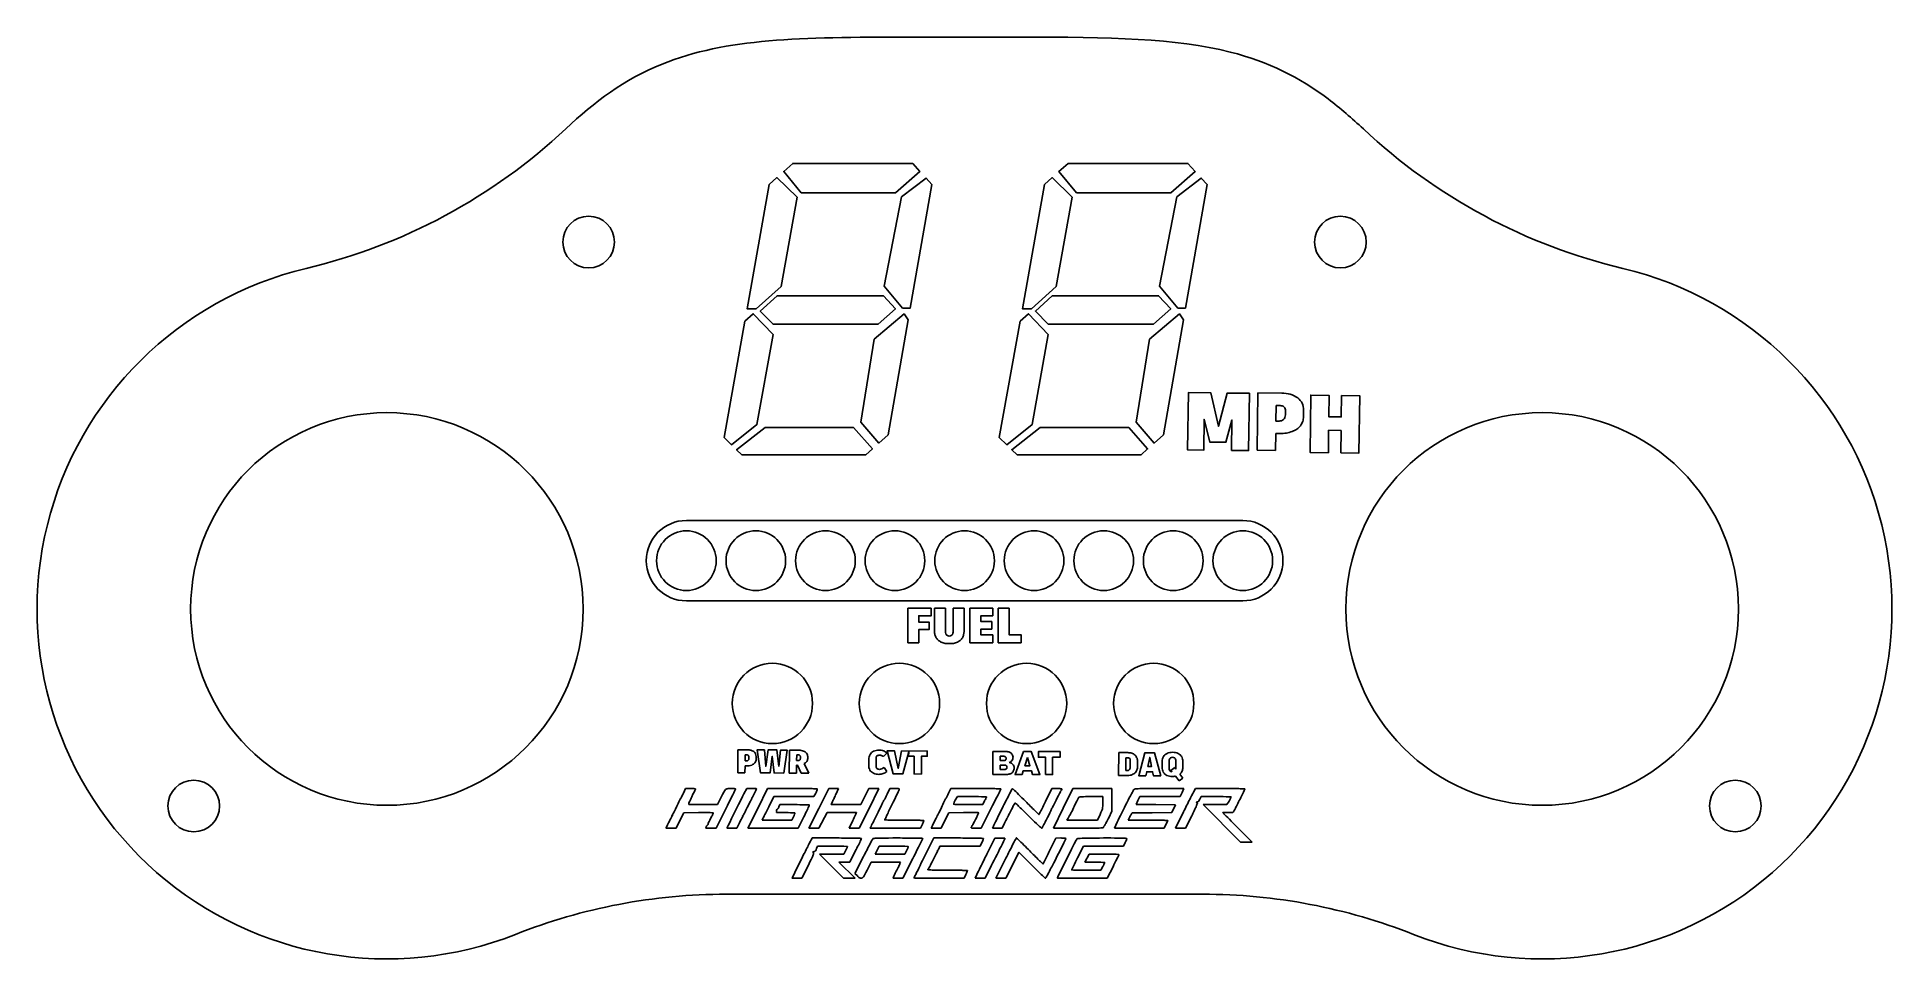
# Model space of a CAD drawing. Header units: millimetres. Extents: x -48 to 113, y -75 to 5.
import ezdxf

# ---------------------------------------------------------------- set-up
doc = ezdxf.new("R2010")
doc.units = ezdxf.units.MM
doc.layers.get('0').update_dxf_attribs({"linetype": 'CONTINUOUS'})

msp = doc.modelspace()

# ---------------------------------------------------------------- linework, layer by layer
for p, q in [((37.23, 5.24), (27.64, 5.24)), ((57.96, -30.77), (58.02, -25.77)), ((58.02, -25.77), (60.1, -25.79)), ((59.6, -26.87), (59.58, -28.22)), ((59.95, -26.87), (59.6, -26.87)), ((60.41, -27.68), (60.41, -27.36)), ((62, -27.27), (61.99, -27.83)), ((59.58, -28.22), (59.86, -28.22)), ((59.57, -29.3), (59.55, -30.79)), ((59.95, -29.3), (59.57, -29.3)), ((59.55, -30.79), (57.96, -30.77)), ((29.82, -46.56), (29.82, -44.54)), ((29.82, -44.54), (30.77, -44.54)), ((30.77, -44.54), (30.77, -46.55)), ((31.44, -44.54), (32.39, -44.54)), ((31.44, -46.55), (31.44, -44.54)), ((32.39, -44.54), (32.39, -46.56)), ((12.66, -58.87), (12.68, -56.87)), ((12.68, -56.87), (13.51, -56.87)), ((13.31, -57.3), (13.3, -57.84)), ((13.3, -57.84), (13.41, -57.84)), ((13.45, -57.31), (13.31, -57.3)), ((13.63, -57.63), (13.63, -57.5)), ((14.27, -57.46), (14.27, -57.69)), ((17.15, -58.9), (17.17, -56.9)), ((17.17, -56.9), (18.01, -56.91)), ((17.8, -57.3), (17.79, -57.81)), ((17.79, -57.81), (17.94, -57.81)), ((17.87, -58.21), (17.79, -58.21)), ((17.79, -58.21), (17.79, -58.91)), ((17.95, -57.3), (17.8, -57.3)), ((18.19, -58.91), (17.87, -58.21)), ((18.12, -57.63), (18.13, -57.51)), ((18.45, -58.08), (18.87, -58.91)), ((18.76, -57.46), (18.76, -57.64)), ((24.08, -58.22), (24.09, -57.72)), ((24.72, -57.62), (24.72, -58.25)), ((25.68, -57.15), (25.37, -57.47)), ((34.91, -59.03), (34.91, -57.03)), ((34.91, -57.03), (36.07, -57.03)), ((35.81, -57.44), (35.54, -57.44)), ((35.54, -57.44), (35.54, -57.82)), ((35.54, -57.82), (35.8, -57.82)), ((35.85, -58.2), (35.54, -58.2)), ((35.54, -58.2), (35.54, -58.6)), ((45.86, -59.11), (45.88, -57.11)), ((45.88, -57.11), (46.67, -57.12)), ((46.51, -57.56), (46.5, -58.68)), ((46.65, -57.56), (46.51, -57.56)), ((46.89, -58.32), (46.89, -57.89)), ((47.53, -57.92), (47.52, -58.3)), ((49.66, -58.4), (49.66, -57.88)), ((50.28, -57.87), (50.27, -58.44)), ((50.86, -58.56), (50.87, -57.87)), ((51.48, -57.9), (51.47, -58.42)), ((13.29, -58.87), (12.66, -58.87)), ((13.3, -58.28), (13.29, -58.87)), ((13.45, -58.28), (13.3, -58.28)), ((17.79, -58.91), (17.15, -58.9)), ((18.87, -58.91), (18.19, -58.91)), ((25.42, -58.43), (25.66, -58.76)), ((35.98, -59.03), (34.91, -59.03)), ((35.54, -58.6), (35.85, -58.6)), ((46.59, -59.12), (45.86, -59.11)), ((46.5, -58.68), (46.61, -58.68)), ((50.43, -58.67), (50.76, -58.42)), ((50.53, -58.79), (50.43, -58.67)), ((50.76, -58.42), (50.86, -58.56)), ((51.16, -59.59), (50.83, -59.17)), ((51.48, -59.34), (51.16, -59.59)), ((51.2, -58.99), (51.48, -59.34)), ((7.93, -60.64), (8.12, -60.25)), ((8.12, -60.25), (8.55, -60.25)), ((10.91, -61.63), (11.2, -61.05)), ((13.2, -60.71), (13.45, -60.25)), ((13.45, -60.25), (13.87, -60.25)), ((14.41, -61.98), (15.27, -60.25)), ((15.27, -60.25), (17.44, -60.25)), ((15.82, -60.95), (15.37, -61.84)), ((19.31, -60.95), (15.82, -60.95)), ((19.46, -60.65), (19.31, -60.95)), ((19.72, -61.98), (20.59, -60.25)), ((20.59, -60.25), (21.02, -60.25)), ((21.02, -60.25), (21.46, -60.25)), ((21.46, -60.25), (21.24, -60.71)), ((23.4, -61.64), (23.74, -60.95)), ((23.74, -60.95), (24.09, -60.25)), ((24.09, -60.25), (24.97, -60.25)), ((24.97, -60.25), (24.11, -61.98)), ((25.69, -60.74), (25.92, -60.25)), ((25.92, -60.25), (26.35, -60.25)), ((31.05, -60.66), (31.24, -60.25)), ((31.24, -60.25), (33.43, -60.25)), ((31.81, -60.95), (31.63, -61.26)), ((33.08, -60.95), (31.81, -60.95)), ((34.03, -61.63), (34.19, -61.33)), ((39.5, -61.38), (40.05, -60.25)), ((40.05, -60.25), (40.49, -60.25)), ((41.04, -61.96), (41.89, -60.25)), ((41.89, -60.25), (45.29, -60.25)), ((44.49, -60.95), (43.48, -60.95)), ((44.49, -61.48), (44.49, -60.95)), ((45.29, -60.25), (45.29, -62.21)), ((47.56, -61.29), (47.4, -61.63)), ((47.71, -60.95), (47.56, -61.29)), ((51.24, -60.95), (47.71, -60.95)), ((49.4, -60.25), (51.55, -60.25)), ((51.4, -60.6), (51.24, -60.95)), ((51.55, -60.25), (51.4, -60.6)), ((52.4, -60.56), (52.57, -60.25)), ((52.57, -60.25), (54.73, -60.25)), ((53.07, -60.95), (52.96, -61.18)), ((54.37, -60.95), (53.07, -60.95)), ((55.32, -61.65), (55.5, -61.34)), ((7.61, -63.03), (7.28, -63.69)), ((7.95, -62.37), (7.61, -63.03)), ((9.24, -62.35), (7.95, -62.37)), ((9.68, -61.64), (10.91, -61.63)), ((11.62, -62.02), (10.77, -63.71)), ((13.55, -63.71), (14.41, -61.98)), ((14.86, -62.87), (14.79, -63.01)), ((14.79, -63.01), (17.38, -63.01)), ((16.25, -61.83), (16.32, -61.65)), ((16.32, -61.65), (17.61, -61.65)), ((17.38, -63.01), (17.53, -62.71)), ((18.42, -62.72), (17.93, -63.71)), ((18.86, -63.71), (19.72, -61.98)), ((20.45, -62.35), (19.73, -63.71)), ((21.74, -62.34), (20.45, -62.35)), ((22.11, -61.65), (23.4, -61.64)), ((22.37, -63.71), (22.69, -63.03)), ((24.11, -61.98), (23.25, -63.71)), ((30.73, -63.03), (30.4, -63.69)), ((31.07, -62.37), (30.73, -63.03)), ((32.36, -62.35), (31.07, -62.37)), ((32.78, -61.64), (34.03, -61.63)), ((34.74, -62.02), (33.89, -63.71)), ((40.18, -63.69), (41.04, -61.96)), ((41.46, -62.84), (41.37, -63.01)), ((41.37, -63.01), (44.02, -63.01)), ((44.02, -63.01), (44.25, -62.51)), ((45.29, -62.21), (45.01, -62.79)), ((46.85, -62.71), (46.7, -63.01)), ((46.7, -63.01), (48.43, -63.01)), ((47.4, -61.63), (49.12, -61.65)), ((50.52, -62.35), (48.8, -62.36)), ((49.12, -61.65), (50.84, -61.68)), ((50.84, -61.68), (50.52, -62.35)), ((50.82, -63.71), (51.53, -62.29)), ((52.25, -62.62), (51.7, -63.71)), ((56.5, -64.91), (53.24, -61.65)), ((53.24, -61.65), (55.32, -61.65)), ((7.28, -63.69), (6.85, -63.7)), ((10.77, -63.71), (10.32, -63.71)), ((12.59, -63.71), (12.16, -63.71)), ((12.81, -63.24), (12.59, -63.71)), ((17.93, -63.71), (13.55, -63.71)), ((19.73, -63.71), (18.86, -63.71)), ((19.09, -64.68), (19.16, -64.56)), ((19.16, -64.56), (21.32, -64.56)), ((22.81, -63.71), (22.37, -63.71)), ((23.25, -63.71), (22.81, -63.71)), ((28.59, -63.71), (26.41, -63.71)), ((28.74, -63.41), (28.59, -63.71)), ((28.9, -66.28), (29.76, -64.56)), ((29.76, -64.56), (31.9, -64.56)), ((30.4, -63.69), (29.97, -63.7)), ((33.89, -63.71), (33.45, -63.71)), ((34.38, -65.97), (35.08, -64.57)), ((34.86, -63.71), (34.95, -63.52)), ((35.71, -63.71), (34.86, -63.71)), ((35.08, -64.57), (35.52, -64.57)), ((35.93, -63.27), (35.71, -63.71)), ((39.85, -65.69), (40.4, -64.57)), ((42.35, -63.7), (40.18, -63.69)), ((40.4, -64.57), (40.84, -64.56)), ((45.5, -63.71), (45.74, -63.19)), ((49.83, -63.71), (45.5, -63.71)), ((50, -63.39), (49.83, -63.71)), ((51.7, -63.71), (50.82, -63.71)), ((56.24, -63.65), (57.51, -64.91)), ((19.62, -65.27), (19.54, -65.49)), ((20.92, -65.27), (19.62, -65.27)), ((21.89, -68.07), (19.78, -65.97)), ((19.78, -65.97), (21.92, -65.97)), ((21.92, -65.97), (22.07, -65.67)), ((22.94, -65.66), (22.44, -66.67)), ((22.88, -67.66), (23.63, -66.18)), ((24.82, -65.62), (24.64, -65.97)), ((24.64, -65.97), (27.23, -65.97)), ((24.98, -65.27), (24.82, -65.62)), ((26.26, -65.27), (24.98, -65.27)), ((27.23, -65.97), (27.38, -65.67)), ((30.29, -65.27), (30.21, -65.45)), ((33.79, -65.27), (30.29, -65.27)), ((33.94, -64.96), (33.79, -65.27)), ((37.18, -65.81), (36.62, -66.94)), ((38.31, -66.94), (37.18, -65.81)), ((42.8, -65.27), (42.29, -66.28)), ((46.29, -65.27), (42.8, -65.27)), ((42.93, -66.67), (43.31, -65.97)), ((43.31, -65.97), (44.6, -65.97)), ((46.45, -64.96), (46.29, -65.27)), ((57.51, -64.91), (56.5, -64.91)), ((18.79, -66.98), (18.24, -68.07)), ((21.97, -66.67), (21.49, -66.67)), ((21.49, -66.67), (22.89, -68.07)), ((22.44, -66.67), (21.97, -66.67)), ((23.09, -67.87), (22.88, -67.66)), ((24.29, -66.67), (23.94, -67.36)), ((26.84, -66.67), (24.29, -66.67)), ((26.8, -66.78), (26.84, -66.67)), ((27.93, -66.35), (27.06, -68.07)), ((32.55, -67.74), (32.4, -68.07)), ((33.36, -68.07), (33.52, -67.73)), ((34.45, -67.63), (34.24, -68.07)), ((35.17, -68.07), (36.05, -66.32)), ((36.62, -66.94), (36.05, -68.07)), ((43.78, -66.67), (42.93, -66.67)), ((43.05, -67.37), (44.33, -67.37)), ((44.33, -67.37), (44.5, -67.05)), ((45.39, -67.06), (44.88, -68.07)), ((11.66, -69.46), (53.2, -69.46)), ((18.24, -68.07), (17.82, -68.07)), ((22.89, -68.07), (21.89, -68.07)), ((27.06, -68.07), (26.66, -68.07)), ((32.4, -68.07), (30.22, -68.07)), ((34.24, -68.07), (33.36, -68.07)), ((36.05, -68.07), (35.17, -68.07)), ((44.88, -68.07), (42.7, -68.07))]:
    msp.add_line(p, q)
for points in [[(18.2, -8.33), (16.67, -6.47), (17.46, -5.76), (27.92, -5.76), (28.55, -6.46), (26.41, -8.33)], [(42.2, -8.33), (40.67, -6.47), (41.46, -5.76), (51.92, -5.76), (52.55, -6.46), (50.41, -8.33)], [(16.44, -16.48), (14.28, -18.43), (13.48, -18.43), (15.41, -7.61), (16.08, -7), (17.83, -8.71)], [(26.95, -8.69), (29.08, -7.05), (29.58, -7.61), (27.7, -18.37), (27.04, -18.37), (25.43, -16.47)], [(40.44, -16.48), (38.28, -18.43), (37.48, -18.43), (39.41, -7.61), (40.08, -7), (41.83, -8.71)], [(50.95, -8.69), (53.08, -7.05), (53.58, -7.61), (51.7, -18.37), (51.04, -18.37), (49.43, -16.47)], [(24.91, -19.79), (15.74, -19.79), (14.62, -18.63), (16.09, -17.3), (25.36, -17.3), (26.41, -18.43)], [(48.91, -19.79), (39.74, -19.79), (38.62, -18.63), (40.09, -17.3), (49.36, -17.3), (50.41, -18.43)], [(15.74, -20.67), (14.33, -28.53), (12.12, -30.28), (11.47, -29.65), (13.28, -19.53), (14.01, -18.87)], [(24.55, -21.08), (27.17, -18.88), (27.52, -19.4), (25.77, -29.41), (24.97, -30.14), (23.4, -28.33)], [(39.74, -20.67), (38.33, -28.53), (36.12, -30.28), (35.47, -29.65), (37.28, -19.53), (38.01, -18.87)], [(48.55, -21.08), (51.17, -18.88), (51.52, -19.4), (49.77, -29.41), (48.97, -30.14), (47.4, -28.33)], [(55.35, -25.8), (55.35, -25.78), (57.27, -25.8), (57.21, -30.8), (55.72, -30.78), (55.75, -28.14), (55.23, -30.06), (55.24, -30.06), (53.82, -30.05), (53.33, -28.06), (53.29, -30.76), (51.89, -30.74), (51.95, -25.74), (53.91, -25.76), (54.57, -28.68)], [(65.31, -25.99), (66.89, -26.01), (66.83, -31.01), (65.25, -30.99), (65.27, -29.05), (64.18, -29.03), (64.16, -30.98), (62.57, -30.96), (62.63, -25.96), (64.22, -25.98), (64.19, -27.85), (65.29, -27.86)], [(23.84, -31.16), (13.02, -31.16), (12.56, -30.72), (15.04, -28.77), (22.75, -28.77), (24.4, -30.65)], [(47.84, -31.16), (37.02, -31.16), (36.56, -30.72), (39.04, -28.77), (46.75, -28.77), (48.4, -30.65)], [(29.53, -44.54), (29.53, -45.19), (28.45, -45.19), (28.45, -45.74), (29.35, -45.74), (29.35, -46.39), (28.45, -46.39), (28.45, -47.54), (27.5, -47.54), (27.5, -44.54)], [(34.9, -44.54), (34.9, -45.19), (33.86, -45.19), (33.86, -45.7), (34.81, -45.7), (34.81, -46.35), (33.86, -46.35), (33.86, -46.86), (34.9, -46.86), (34.9, -47.54), (32.91, -47.54), (32.91, -44.54)], [(36.32, -44.54), (36.32, -46.84), (37.37, -46.84), (37.37, -47.54), (35.37, -47.54), (35.37, -44.54)], [(16.24, -58.33), (16.39, -56.9), (16.96, -56.9), (16.67, -58.9), (15.83, -58.89), (15.67, -57.44), (15.48, -58.89), (14.64, -58.88), (14.35, -56.88), (14.98, -56.89), (15.1, -58.32), (15.3, -56.89), (15.3, -56.89), (16.07, -56.89)], [(28.05, -57.42), (27.56, -57.42), (27.57, -57.06), (27.05, -58.97), (26.22, -58.97), (25.68, -56.96), (26.33, -56.97), (26.65, -58.49), (26.95, -56.97), (29.18, -56.99), (29.18, -57.43), (28.69, -57.42), (28.68, -58.99), (28.04, -58.98)], [(37.47, -59.03), (36.84, -59.03), (37.59, -57.03), (38.26, -57.03), (39.01, -59.03), (38.37, -59.03), (38.27, -58.7), (37.56, -58.7)], [(37.92, -57.55), (37.7, -58.27), (38.14, -58.27)], [(39.51, -59.03), (39.51, -57.53), (38.88, -57.53), (38.88, -57.03), (40.76, -57.03), (40.76, -57.53), (40.12, -57.53), (40.12, -59.03)], [(49.55, -59.14), (48.91, -59.14), (48.83, -58.78), (48.33, -58.78), (48.24, -59.13), (47.62, -59.13), (48.16, -57.13), (49, -57.14)], [(48.42, -58.33), (48.73, -58.34), (48.58, -57.54)]]:
    msp.add_lwpolyline(points, close=True)
msp.add_lwpolyline([(56.7, -43.89), (8.18, -43.89, -1), (8.18, -36.89), (56.7, -36.89, -1)], format="xyb", close=True)
for centre, radius in [((-0.34, -12.62), 2.25), ((65.21, -12.62), 2.25), ((-17.93, -44.6), 17.11), ((82.8, -44.6), 17.11), ((8.18, -40.39), 2.6), ((14.24, -40.39), 2.6), ((20.31, -40.39), 2.6), ((26.37, -40.39), 2.6), ((32.44, -40.39), 2.6), ((38.5, -40.39), 2.6), ((44.57, -40.39), 2.6), ((50.63, -40.39), 2.6), ((56.7, -40.39), 2.6), ((15.68, -52.83), 3.5), ((26.76, -52.83), 3.5), ((37.85, -52.83), 3.5), ((48.93, -52.83), 3.5), ((-34.77, -61.77), 2.25), ((99.64, -61.77), 2.25)]:
    msp.add_circle(centre, radius)
for centre, radius, start, end in [((-17.93, -44.6), 30.5, 103.3562, 291.5693), ((82.8, -44.6), 30.5, -111.5693, 76.6386), ((11.66, -119.46), 50, 90, 111.5693), ((53.2, -119.46), 50, 68.4307, 90)]:
    msp.add_arc(centre, radius, start, end)
for points, knots in [([(27.64, 5.24), (22.76, 5.24), (18.81, 5.21), (11.9, 4.61), (8.87, 4.03), (2.72, 1.54), (0.18, -0.4), (-2.33, -2.76)], [-6.534268, -6.534268, -6.534268, -6.534268, -5.476402, -5.476402, -4.403679, -4.403679, -3.127864, -3.127864, -3.127864, -3.127864]), ([(37.23, 5.24), (45.15, 5.24), (50.81, 5.15), (58.98, 3.08), (61.63, 1.74), (65.21, -0.96), (66.22, -1.84), (67.21, -2.76)], [0, 0, 0, 0, 2.376399, 2.376399, 4.053498, 4.053498, 4.770552, 4.770552, 4.770552, 4.770552]), ([(-24.98, -14.92), (-20.75, -13.92), (-16.68, -12.37), (-9.04, -8.27), (-5.5, -5.72), (-2.33, -2.76)], [0, 0, 0, 0, 1.301502, 1.301502, 2.603004, 2.603004, 2.603004, 2.603004]), ([(67.21, -2.76), (70.37, -5.72), (73.91, -8.27), (81.55, -12.37), (85.62, -13.92), (89.84, -14.92)], [0, 0, 0, 0, 1.301331, 1.301331, 2.602662, 2.602662, 2.602662, 2.602662]), ([(60.1, -25.79), (60.35, -25.81), (60.6, -25.82), (61.07, -25.95), (61.26, -26.06), (61.49, -26.2)], [0, 0, 0, 0, 0.0751794, 0.0751794, 0.1502509, 0.1502509, 0.1502509, 0.1502509]), ([(60.29, -26.99), (60.24, -26.95), (60.19, -26.92), (60.07, -26.88), (60.01, -26.88), (59.95, -26.87)], [0, 0, 0, 0, 0.02075209, 0.02075209, 0.0415242, 0.0415242, 0.0415242, 0.0415242]), ([(60.41, -27.36), (60.41, -27.29), (60.41, -27.22), (60.37, -27.1), (60.34, -27.05), (60.29, -26.99)], [0, 0, 0, 0, 0.02022833, 0.02022833, 0.04041154, 0.04041154, 0.04041154, 0.04041154]), ([(61.49, -26.2), (61.65, -26.35), (61.8, -26.49), (61.96, -26.85), (61.98, -27.06), (62, -27.27)], [0, 0, 0, 0, 0.0649047, 0.0649047, 0.12981, 0.12981, 0.12981, 0.12981]), ([(59.86, -28.22), (59.93, -28.22), (60, -28.21), (60.14, -28.17), (60.19, -28.14), (60.26, -28.09)], [0, 0, 0, 0, 0.02184186, 0.02184186, 0.04366641, 0.04366641, 0.04366641, 0.04366641]), ([(60.26, -28.09), (60.31, -28.03), (60.35, -27.97), (60.4, -27.83), (60.4, -27.76), (60.41, -27.68)], [0, 0, 0, 0, 0.02570588, 0.02570588, 0.05148093, 0.05148093, 0.05148093, 0.05148093]), ([(61.73, -28.63), (61.62, -28.75), (61.53, -28.85), (61.29, -29.02), (61.15, -29.07), (61.01, -29.13)], [0, 0, 0, 0, 0.04762112, 0.04762112, 0.09525259, 0.09525259, 0.09525259, 0.09525259]), ([(61.99, -27.83), (61.98, -27.98), (61.97, -28.12), (61.88, -28.39), (61.81, -28.5), (61.73, -28.63)], [0, 0, 0, 0, 0.0433136, 0.0433136, 0.08662435, 0.08662435, 0.08662435, 0.08662435]), ([(61.01, -29.13), (60.83, -29.19), (60.67, -29.24), (60.32, -29.29), (60.13, -29.3), (59.95, -29.3)], [0, 0, 0, 0, 0.058131, 0.058131, 0.1162861, 0.1162861, 0.1162861, 0.1162861]), ([(29.97, -47.11), (29.92, -47.02), (29.88, -46.94), (29.83, -46.76), (29.82, -46.66), (29.82, -46.56)], [0, 0, 0, 0, 0.03064588, 0.03064588, 0.0612508, 0.0612508, 0.0612508, 0.0612508]), ([(30.77, -46.55), (30.78, -46.62), (30.78, -46.7), (30.81, -46.79), (30.83, -46.82), (30.86, -46.86), (30.87, -46.88), (30.96, -46.93), (31.03, -46.95), (31.11, -46.96)], [0, 0, 0, 0, 0.02319699, 0.02319699, 0.03378982, 0.03378982, 0.04031355, 0.04031355, 0.05324568, 0.05324568, 0.05324568, 0.05324568]), ([(31.11, -46.96), (31.17, -46.95), (31.23, -46.94), (31.31, -46.9), (31.34, -46.88), (31.37, -46.85), (31.38, -46.83), (31.41, -46.77), (31.42, -46.74), (31.44, -46.65), (31.44, -46.6), (31.44, -46.55)], [0, 0, 0, 0, 0.0184866, 0.0184866, 0.02932874, 0.02932874, 0.03587813, 0.03587813, 0.04310588, 0.04310588, 0.05220112, 0.05220112, 0.05220112, 0.05220112]), ([(32.39, -46.56), (32.39, -46.66), (32.38, -46.76), (32.34, -46.94), (32.3, -47.02), (32.25, -47.12)], [0, 0, 0, 0, 0.02933475, 0.02933475, 0.05873268, 0.05873268, 0.05873268, 0.05873268]), ([(30.41, -47.49), (30.32, -47.44), (30.23, -47.4), (30.09, -47.27), (30.03, -47.2), (29.97, -47.11)], [0, 0, 0, 0, 0.02959249, 0.02959249, 0.05924191, 0.05924191, 0.05924191, 0.05924191]), ([(31.11, -47.62), (30.99, -47.62), (30.87, -47.62), (30.63, -47.57), (30.53, -47.53), (30.41, -47.49)], [0, 0, 0, 0, 0.03617854, 0.03617854, 0.07263044, 0.07263044, 0.07263044, 0.07263044]), ([(31.82, -47.49), (31.69, -47.53), (31.59, -47.57), (31.35, -47.62), (31.23, -47.62), (31.11, -47.62)], [0, 0, 0, 0, 0.04014271, 0.04014271, 0.07992312, 0.07992312, 0.07992312, 0.07992312]), ([(32.25, -47.12), (32.19, -47.2), (32.13, -47.27), (31.99, -47.4), (31.9, -47.44), (31.82, -47.49)], [0, 0, 0, 0, 0.03094676, 0.03094676, 0.06182565, 0.06182565, 0.06182565, 0.06182565]), ([(13.41, -57.84), (13.44, -57.84), (13.47, -57.84), (13.53, -57.83), (13.55, -57.81), (13.57, -57.79)], [0, 0, 0, 0, 0.00873676, 0.00873676, 0.0174666, 0.0174666, 0.0174666, 0.0174666]), ([(13.58, -57.35), (13.56, -57.34), (13.54, -57.32), (13.5, -57.31), (13.47, -57.31), (13.45, -57.31)], [0, 0, 0, 0, 0.00830083, 0.00830083, 0.01660967, 0.01660967, 0.01660967, 0.01660967]), ([(13.88, -58.21), (13.8, -58.23), (13.74, -58.25), (13.6, -58.27), (13.53, -58.28), (13.45, -58.28)], [0, 0, 0, 0, 0.02325226, 0.02325226, 0.04651417, 0.04651417, 0.04651417, 0.04651417]), ([(13.51, -56.87), (13.61, -56.88), (13.71, -56.88), (13.89, -56.94), (13.97, -56.98), (14.06, -57.03)], [0, 0, 0, 0, 0.03007178, 0.03007178, 0.06010044, 0.06010044, 0.06010044, 0.06010044]), ([(13.57, -57.79), (13.59, -57.77), (13.61, -57.75), (13.63, -57.69), (13.63, -57.66), (13.63, -57.63)], [0, 0, 0, 0, 0.01028233, 0.01028233, 0.02059234, 0.02059234, 0.02059234, 0.02059234]), ([(13.63, -57.5), (13.63, -57.47), (13.63, -57.44), (13.62, -57.4), (13.6, -57.38), (13.58, -57.35)], [0, 0, 0, 0, 0.00809132, 0.00809132, 0.01616459, 0.01616459, 0.01616459, 0.01616459]), ([(14.16, -58), (14.12, -58.05), (14.08, -58.09), (13.99, -58.16), (13.93, -58.18), (13.88, -58.21)], [0, 0, 0, 0, 0.01904847, 0.01904847, 0.03810108, 0.03810108, 0.03810108, 0.03810108]), ([(14.06, -57.03), (14.13, -57.09), (14.19, -57.15), (14.25, -57.29), (14.26, -57.38), (14.27, -57.46)], [0, 0, 0, 0, 0.02596187, 0.02596187, 0.05192398, 0.05192398, 0.05192398, 0.05192398]), ([(14.27, -57.69), (14.26, -57.74), (14.26, -57.8), (14.22, -57.91), (14.19, -57.95), (14.16, -58)], [0, 0, 0, 0, 0.01732543, 0.01732543, 0.03464972, 0.03464972, 0.03464972, 0.03464972]), ([(17.94, -57.81), (17.96, -57.81), (17.99, -57.81), (18.03, -57.79), (18.05, -57.78), (18.07, -57.76)], [0, 0, 0, 0, 0.00741456, 0.00741456, 0.01482654, 0.01482654, 0.01482654, 0.01482654]), ([(18.08, -57.36), (18.06, -57.34), (18.04, -57.32), (18, -57.31), (17.97, -57.31), (17.95, -57.3)], [0, 0, 0, 0, 0.0076625, 0.0076625, 0.01532646, 0.01532646, 0.01532646, 0.01532646]), ([(18.01, -56.91), (18.07, -56.91), (18.14, -56.91), (18.27, -56.94), (18.33, -56.96), (18.4, -56.98)], [0, 0, 0, 0, 0.02016223, 0.02016223, 0.0403191, 0.0403191, 0.0403191, 0.0403191]), ([(18.07, -57.76), (18.09, -57.74), (18.1, -57.73), (18.12, -57.68), (18.12, -57.66), (18.12, -57.63)], [0, 0, 0, 0, 0.00766253, 0.00766253, 0.01532652, 0.01532652, 0.01532652, 0.01532652]), ([(18.13, -57.51), (18.12, -57.48), (18.12, -57.45), (18.11, -57.4), (18.09, -57.38), (18.08, -57.36)], [0, 0, 0, 0, 0.0083106, 0.0083106, 0.01660132, 0.01660132, 0.01660132, 0.01660132]), ([(18.4, -56.98), (18.45, -57), (18.5, -57.02), (18.59, -57.09), (18.63, -57.13), (18.67, -57.17)], [0, 0, 0, 0, 0.01693166, 0.01693166, 0.03385923, 0.03385923, 0.03385923, 0.03385923]), ([(18.68, -57.89), (18.64, -57.93), (18.61, -57.97), (18.54, -58.03), (18.49, -58.05), (18.45, -58.08)], [0, 0, 0, 0, 0.01595099, 0.01595099, 0.03190806, 0.03190806, 0.03190806, 0.03190806]), ([(18.67, -57.17), (18.69, -57.22), (18.72, -57.26), (18.75, -57.36), (18.76, -57.41), (18.76, -57.46)], [0, 0, 0, 0, 0.0161914, 0.0161914, 0.03238292, 0.03238292, 0.03238292, 0.03238292]), ([(18.76, -57.64), (18.75, -57.69), (18.75, -57.73), (18.72, -57.81), (18.7, -57.85), (18.68, -57.89)], [0, 0, 0, 0, 0.01351172, 0.01351172, 0.02702342, 0.02702342, 0.02702342, 0.02702342]), ([(24.09, -57.72), (24.09, -57.64), (24.09, -57.57), (24.13, -57.42), (24.16, -57.36), (24.2, -57.28)], [0, 0, 0, 0, 0.02297185, 0.02297185, 0.04593802, 0.04593802, 0.04593802, 0.04593802]), ([(24.2, -57.28), (24.24, -57.22), (24.28, -57.16), (24.38, -57.07), (24.44, -57.03), (24.5, -57)], [0, 0, 0, 0, 0.02204861, 0.02204861, 0.04409743, 0.04409743, 0.04409743, 0.04409743]), ([(24.5, -57), (24.59, -56.97), (24.66, -56.94), (24.82, -56.91), (24.9, -56.9), (24.98, -56.9)], [0, 0, 0, 0, 0.02649434, 0.02649434, 0.05299974, 0.05299974, 0.05299974, 0.05299974]), ([(24.8, -57.41), (24.77, -57.45), (24.75, -57.47), (24.73, -57.54), (24.72, -57.58), (24.72, -57.62)], [0, 0, 0, 0, 0.01288281, 0.01288281, 0.02578664, 0.02578664, 0.02578664, 0.02578664]), ([(25.01, -57.34), (24.97, -57.34), (24.93, -57.35), (24.86, -57.37), (24.83, -57.39), (24.8, -57.41)], [0, 0, 0, 0, 0.01172679, 0.01172679, 0.02343808, 0.02343808, 0.02343808, 0.02343808]), ([(24.98, -56.9), (25.05, -56.9), (25.11, -56.91), (25.25, -56.93), (25.3, -56.94), (25.37, -56.97)], [0, 0, 0, 0, 0.02001857, 0.02001857, 0.04001702, 0.04001702, 0.04001702, 0.04001702]), ([(25.2, -57.37), (25.17, -57.36), (25.14, -57.36), (25.08, -57.34), (25.04, -57.34), (25.01, -57.34)], [0, 0, 0, 0, 0.01061355, 0.01061355, 0.02122958, 0.02122958, 0.02122958, 0.02122958]), ([(25.37, -57.47), (25.35, -57.45), (25.32, -57.43), (25.27, -57.4), (25.24, -57.39), (25.2, -57.37)], [0, 0, 0, 0, 0.00993229, 0.00993229, 0.0198626, 0.0198626, 0.0198626, 0.0198626]), ([(25.37, -56.97), (25.43, -56.99), (25.48, -57.02), (25.58, -57.08), (25.63, -57.12), (25.68, -57.15)], [0, 0, 0, 0, 0.01882401, 0.01882401, 0.03764907, 0.03764907, 0.03764907, 0.03764907]), ([(35.8, -57.82), (35.84, -57.82), (35.88, -57.82), (35.94, -57.8), (35.97, -57.79), (36.01, -57.77)], [0, 0, 0, 0, 0.01074256, 0.01074256, 0.02195896, 0.02195896, 0.02195896, 0.02195896]), ([(35.93, -57.45), (35.93, -57.45), (35.89, -57.44), (35.85, -57.44), (35.81, -57.44)], [0.0083395, 0.0083395, 0.0083395, 0.0083395, 0.00858914, 0.02060634, 0.02060634, 0.02060634, 0.02060634]), ([(36.08, -58.25), (36.04, -58.23), (36.01, -58.22), (35.93, -58.2), (35.89, -58.2), (35.85, -58.2)], [0, 0, 0, 0, 0.01372068, 0.01372068, 0.02686245, 0.02686245, 0.02686245, 0.02686245]), ([(36.06, -57.62), (36.06, -57.6), (36.06, -57.57), (36.04, -57.53), (36.02, -57.51), (36.01, -57.49)], [0, 0, 0, 0, 0.00781338, 0.00781338, 0.01565424, 0.01565424, 0.01565424, 0.01565424]), ([(36.01, -57.77), (36.02, -57.75), (36.04, -57.73), (36.06, -57.68), (36.06, -57.65), (36.06, -57.62)], [0, 0, 0, 0, 0.00889208, 0.00889208, 0.01772148, 0.01772148, 0.01772148, 0.01772148]), ([(36.21, -57.04), (36.24, -57.05), (36.27, -57.05), (36.38, -57.09), (36.44, -57.13), (36.51, -57.18)], [0.01414826, 0.01414826, 0.01414826, 0.01414826, 0.02432718, 0.02432718, 0.04896639, 0.04896639, 0.04896639, 0.04896639]), ([(36.56, -57.84), (36.53, -57.86), (36.47, -57.92), (36.39, -57.95), (36.34, -57.97)], [0, 0, 0, 0, 0.01181677, 0.02558056, 0.02558056, 0.02558056, 0.02558056]), ([(36.34, -57.97), (36.41, -57.99), (36.53, -58.02), (36.62, -58.11), (36.66, -58.15)], [0, 0, 0, 0, 0.01998922, 0.03687386, 0.03687386, 0.03687386, 0.03687386]), ([(36.67, -57.53), (36.66, -57.59), (36.65, -57.7), (36.59, -57.79), (36.56, -57.84)], [0, 0, 0, 0, 0.01670344, 0.03292926, 0.03292926, 0.03292926, 0.03292926]), ([(36.62, -57.31), (36.62, -57.32), (36.65, -57.39), (36.66, -57.46), (36.67, -57.53)], [0.01721569, 0.01721569, 0.01721569, 0.01721569, 0.01979466, 0.03961698, 0.03961698, 0.03961698, 0.03961698]), ([(36.66, -58.15), (36.69, -58.19), (36.75, -58.29), (36.76, -58.4), (36.76, -58.46)], [0, 0, 0, 0, 0.01615141, 0.03381466, 0.03381466, 0.03381466, 0.03381466]), ([(46.84, -57.64), (46.81, -57.61), (46.79, -57.59), (46.72, -57.56), (46.69, -57.56), (46.65, -57.56)], [0, 0, 0, 0, 0.01175313, 0.01175313, 0.02352518, 0.02352518, 0.02352518, 0.02352518]), ([(46.67, -57.12), (46.79, -57.13), (46.91, -57.13), (47.12, -57.2), (47.21, -57.26), (47.31, -57.34)], [0, 0, 0, 0, 0.03567485, 0.03567485, 0.07128651, 0.07128651, 0.07128651, 0.07128651]), ([(46.89, -57.89), (46.89, -57.84), (46.89, -57.8), (46.87, -57.71), (46.86, -57.68), (46.84, -57.64)], [0, 0, 0, 0, 0.01366004, 0.01366004, 0.02721714, 0.02721714, 0.02721714, 0.02721714]), ([(47.31, -57.34), (47.38, -57.43), (47.44, -57.51), (47.51, -57.7), (47.52, -57.81), (47.53, -57.92)], [0, 0, 0, 0, 0.03480053, 0.03480053, 0.06961379, 0.06961379, 0.06961379, 0.06961379]), ([(49.66, -57.88), (49.67, -57.81), (49.67, -57.73), (49.71, -57.59), (49.74, -57.53), (49.77, -57.46)], [0, 0, 0, 0, 0.02216275, 0.02216275, 0.04432213, 0.04432213, 0.04432213, 0.04432213]), ([(49.77, -57.46), (49.82, -57.4), (49.86, -57.35), (49.96, -57.26), (50.02, -57.22), (50.09, -57.19)], [0, 0, 0, 0, 0.02220068, 0.02220068, 0.04440211, 0.04440211, 0.04440211, 0.04440211]), ([(50.09, -57.19), (50.17, -57.15), (50.24, -57.13), (50.41, -57.1), (50.49, -57.09), (50.58, -57.09)], [0, 0, 0, 0, 0.02740886, 0.02740886, 0.05483481, 0.05483481, 0.05483481, 0.05483481]), ([(50.58, -57.53), (50.51, -57.54), (50.45, -57.56), (50.37, -57.6), (50.35, -57.61), (50.33, -57.64), (50.32, -57.66), (50.29, -57.74), (50.28, -57.81), (50.28, -57.87)], [0, 0, 0, 0, 0.01998628, 0.01998628, 0.03076788, 0.03076788, 0.0438819, 0.0438819, 0.07949214, 0.07949214, 0.07949214, 0.07949214]), ([(50.58, -57.09), (50.66, -57.1), (50.75, -57.1), (50.91, -57.13), (50.98, -57.16), (51.07, -57.19)], [0, 0, 0, 0, 0.02552887, 0.02552887, 0.05103878, 0.05103878, 0.05103878, 0.05103878]), ([(50.87, -57.87), (50.86, -57.8), (50.85, -57.74), (50.83, -57.66), (50.82, -57.64), (50.79, -57.61), (50.78, -57.6), (50.73, -57.57), (50.71, -57.56), (50.64, -57.55), (50.61, -57.54), (50.58, -57.53)], [0, 0, 0, 0, 0.01933978, 0.01933978, 0.02841232, 0.02841232, 0.03277966, 0.03277966, 0.03837317, 0.03837317, 0.04410118, 0.04410118, 0.04410118, 0.04410118]), ([(51.07, -57.19), (51.13, -57.23), (51.19, -57.26), (51.29, -57.36), (51.33, -57.41), (51.37, -57.47)], [0, 0, 0, 0, 0.02132837, 0.02132837, 0.04265606, 0.04265606, 0.04265606, 0.04265606]), ([(51.37, -57.47), (51.41, -57.55), (51.44, -57.61), (51.47, -57.75), (51.47, -57.82), (51.48, -57.9)], [0, 0, 0, 0, 0.02337056, 0.02337056, 0.04674493, 0.04674493, 0.04674493, 0.04674493]), ([(24.19, -58.64), (24.15, -58.57), (24.12, -58.51), (24.09, -58.37), (24.09, -58.29), (24.08, -58.22)], [0, 0, 0, 0, 0.0233148, 0.0233148, 0.04663439, 0.04663439, 0.04663439, 0.04663439]), ([(24.49, -58.92), (24.43, -58.88), (24.37, -58.85), (24.27, -58.75), (24.23, -58.7), (24.19, -58.64)], [0, 0, 0, 0, 0.02105881, 0.02105881, 0.04211702, 0.04211702, 0.04211702, 0.04211702]), ([(24.96, -59.02), (24.88, -59.01), (24.8, -59.01), (24.64, -58.98), (24.57, -58.95), (24.49, -58.92)], [0, 0, 0, 0, 0.02463576, 0.02463576, 0.04925962, 0.04925962, 0.04925962, 0.04925962]), ([(24.72, -58.25), (24.72, -58.29), (24.72, -58.34), (24.74, -58.42), (24.76, -58.46), (24.79, -58.5)], [0, 0, 0, 0, 0.01380751, 0.01380751, 0.0275426, 0.0275426, 0.0275426, 0.0275426]), ([(24.79, -58.5), (24.82, -58.53), (24.85, -58.55), (24.92, -58.57), (24.96, -58.57), (25.01, -58.58)], [0, 0, 0, 0, 0.01348787, 0.01348787, 0.02700603, 0.02700603, 0.02700603, 0.02700603]), ([(25.35, -58.95), (25.29, -58.97), (25.22, -58.99), (25.1, -59.01), (25.03, -59.01), (24.96, -59.02)], [0, 0, 0, 0, 0.02037886, 0.02037886, 0.04075788, 0.04075788, 0.04075788, 0.04075788]), ([(25.01, -58.58), (25.09, -58.57), (25.15, -58.56), (25.29, -58.51), (25.36, -58.47), (25.42, -58.43)], [0, 0, 0, 0, 0.02401868, 0.02401868, 0.04804578, 0.04804578, 0.04804578, 0.04804578]), ([(25.66, -58.76), (25.61, -58.8), (25.56, -58.84), (25.46, -58.9), (25.41, -58.92), (25.35, -58.95)], [0, 0, 0, 0, 0.01909552, 0.01909552, 0.03819557, 0.03819557, 0.03819557, 0.03819557]), ([(35.93, -58.6), (35.94, -58.6), (35.96, -58.6), (36.01, -58.58), (36.04, -58.57), (36.08, -58.55)], [0.00824783, 0.00824783, 0.00824783, 0.00824783, 0.0120244, 0.0120244, 0.02452658, 0.02452658, 0.02452658, 0.02452658]), ([(36.11, -59.02), (36.1, -59.02), (36.06, -59.03), (36.01, -59.03), (35.98, -59.03)], [0.01473932, 0.01473932, 0.01473932, 0.01473932, 0.01748036, 0.0278371, 0.0278371, 0.0278371, 0.0278371]), ([(36.14, -58.39), (36.14, -58.37), (36.14, -58.34), (36.11, -58.29), (36.1, -58.27), (36.08, -58.25)], [0, 0, 0, 0, 0.00830429, 0.00830429, 0.01661206, 0.01661206, 0.01661206, 0.01661206]), ([(36.08, -58.55), (36.1, -58.52), (36.11, -58.5), (36.14, -58.45), (36.14, -58.42), (36.14, -58.39)], [0, 0, 0, 0, 0.00917189, 0.00917189, 0.01833001, 0.01833001, 0.01833001, 0.01833001]), ([(36.26, -59.01), (36.21, -59.01), (36.16, -59.02), (36.11, -59.02), (36.11, -59.02), (36.11, -59.02)], [0, 0, 0, 0, 0.01392614, 0.01392614, 0.01475976, 0.01475976, 0.01475976, 0.01475976]), ([(36.49, -58.94), (36.45, -58.96), (36.42, -58.97), (36.34, -58.99), (36.3, -59), (36.26, -59.01)], [0, 0, 0, 0, 0.01400989, 0.01400989, 0.02759499, 0.02759499, 0.02759499, 0.02759499]), ([(36.68, -58.76), (36.65, -58.8), (36.63, -58.83), (36.57, -58.89), (36.53, -58.91), (36.49, -58.94)], [0.00218418, 0.00218418, 0.00218418, 0.00218418, 0.01427534, 0.01427534, 0.02855055, 0.02855055, 0.02855055, 0.02855055]), ([(36.76, -58.46), (36.76, -58.51), (36.75, -58.61), (36.71, -58.7), (36.69, -58.74)], [0, 0, 0, 0, 0.01487828, 0.02914808, 0.02914808, 0.02914808, 0.02914808]), ([(47.28, -58.91), (47.16, -58.98), (47.07, -59.04), (46.84, -59.11), (46.71, -59.12), (46.59, -59.12)], [0, 0, 0, 0, 0.04138424, 0.04138424, 0.08284966, 0.08284966, 0.08284966, 0.08284966]), ([(46.61, -58.68), (46.65, -58.68), (46.69, -58.68), (46.76, -58.65), (46.79, -58.63), (46.82, -58.6)], [0, 0, 0, 0, 0.01215, 0.01215, 0.02428419, 0.02428419, 0.02428419, 0.02428419]), ([(46.82, -58.6), (46.85, -58.55), (46.86, -58.51), (46.89, -58.42), (46.89, -58.37), (46.89, -58.32)], [0, 0, 0, 0, 0.01648658, 0.01648658, 0.03308543, 0.03308543, 0.03308543, 0.03308543]), ([(47.52, -58.3), (47.51, -58.42), (47.51, -58.53), (47.43, -58.73), (47.36, -58.81), (47.28, -58.91)], [0, 0, 0, 0, 0.03441098, 0.03441098, 0.06880658, 0.06880658, 0.06880658, 0.06880658]), ([(49.76, -58.82), (49.73, -58.75), (49.7, -58.69), (49.67, -58.55), (49.66, -58.48), (49.66, -58.4)], [0, 0, 0, 0, 0.0231704, 0.0231704, 0.04634298, 0.04634298, 0.04634298, 0.04634298]), ([(50.08, -59.1), (50.01, -59.07), (49.95, -59.03), (49.85, -58.94), (49.81, -58.88), (49.76, -58.82)], [0, 0, 0, 0, 0.02158978, 0.02158978, 0.04317892, 0.04317892, 0.04317892, 0.04317892]), ([(50.56, -59.21), (50.48, -59.2), (50.39, -59.2), (50.23, -59.17), (50.16, -59.14), (50.08, -59.1)], [0, 0, 0, 0, 0.02520819, 0.02520819, 0.05040499, 0.05040499, 0.05040499, 0.05040499]), ([(50.27, -58.44), (50.27, -58.48), (50.27, -58.53), (50.29, -58.62), (50.31, -58.65), (50.33, -58.69)], [0, 0, 0, 0, 0.01388029, 0.01388029, 0.02767464, 0.02767464, 0.02767464, 0.02767464]), ([(50.33, -58.69), (50.36, -58.72), (50.39, -58.75), (50.45, -58.78), (50.49, -58.78), (50.53, -58.79)], [0, 0, 0, 0, 0.01278873, 0.01278873, 0.02560333, 0.02560333, 0.02560333, 0.02560333]), ([(50.83, -59.17), (50.78, -59.18), (50.74, -59.19), (50.65, -59.2), (50.61, -59.21), (50.56, -59.21)], [0, 0, 0, 0, 0.0143471, 0.0143471, 0.02869604, 0.02869604, 0.02869604, 0.02869604]), ([(51.47, -58.42), (51.46, -58.53), (51.45, -58.64), (51.36, -58.84), (51.29, -58.91), (51.2, -58.99)], [0, 0, 0, 0, 0.03382082, 0.03382082, 0.06764043, 0.06764043, 0.06764043, 0.06764043]), ([(7.34, -61.8), (7.42, -61.63), (7.51, -61.45), (7.59, -61.28), (7.7, -61.06), (7.72, -61.05)], [0, 0, 0, 0, 0.05735107, 0.05735107, 0.05812402, 0.05812402, 0.05812402, 0.05812402]), ([(7.72, -61.05), (7.72, -61.05), (7.72, -61.05), (7.73, -61.03), (7.76, -60.97), (7.82, -60.86), (7.88, -60.74), (7.93, -60.64)], [0, 0, 0, 0, 0.00054788, 0.00054788, 0.00632661, 0.00632661, 0.05927443, 0.05927443, 0.05927443, 0.05927443]), ([(8.65, -60.97), (8.57, -61.13), (8.48, -61.32), (8.41, -61.49), (8.4, -61.54), (8.38, -61.6), (8.38, -61.61), (8.38, -61.62), (8.38, -61.63), (8.39, -61.63), (8.39, -61.63), (8.39, -61.63), (8.39, -61.63), (8.39, -61.63)], [0, 0, 0, 0, 0.05424742, 0.05424742, 0.07175224, 0.07175224, 0.07845965, 0.07845965, 0.08113127, 0.08113127, 0.08230605, 0.08230605, 0.08340992, 0.08340992, 0.08340992, 0.08340992]), ([(8.55, -60.25), (8.66, -60.25), (8.77, -60.25), (8.88, -60.26), (8.91, -60.27), (8.95, -60.27), (8.96, -60.27), (8.97, -60.28), (8.97, -60.28), (8.97, -60.28), (8.97, -60.28), (8.97, -60.28), (8.97, -60.28), (8.97, -60.28), (8.97, -60.28), (8.97, -60.28)], [0, 0, 0, 0, 0.03425257, 0.03425257, 0.04584176, 0.04584176, 0.04947795, 0.04947795, 0.05074144, 0.05074144, 0.05120948, 0.05120948, 0.05140569, 0.05140569, 0.05158933, 0.05158933, 0.05158933, 0.05158933]), ([(8.97, -60.28), (8.97, -60.29), (8.97, -60.29), (8.97, -60.29), (8.97, -60.3), (8.93, -60.4), (8.8, -60.67), (8.65, -60.97)], [0, 0, 0, 0, 0.00029933, 0.00029933, 0.00169169, 0.00169169, 0.0145014, 0.0145014, 0.0145014, 0.0145014]), ([(11.2, -61.05), (11.41, -60.63), (11.5, -60.43), (11.63, -60.31), (11.66, -60.29), (11.73, -60.26), (11.77, -60.26), (11.88, -60.25), (11.96, -60.25), (12.07, -60.25)], [0, 0, 0, 0, 0.1424235, 0.1424235, 0.1836459, 0.1836459, 0.2252626, 0.2252626, 0.2845301, 0.2845301, 0.2845301, 0.2845301]), ([(12.48, -60.29), (12.48, -60.29), (12.48, -60.29), (12.47, -60.3), (12.46, -60.33), (12.33, -60.59), (12, -61.25), (11.62, -62.02)], [0, 0, 0, 0, 0.00016428, 0.00016428, 0.00213115, 0.00213115, 0.01453473, 0.01453473, 0.01453473, 0.01453473]), ([(11.73, -63.68), (11.73, -63.68), (11.73, -63.68), (11.73, -63.68), (11.73, -63.67), (11.75, -63.64), (11.8, -63.54), (12.11, -62.87), (12.95, -61.2), (13.2, -60.71)], [0, 0, 0, 0, 0.00009664, 0.00009664, 0.0005567, 0.0005567, 0.00510375, 0.00510375, 0.04552355, 0.04552355, 0.04552355, 0.04552355]), ([(12.07, -60.25), (12.19, -60.25), (12.29, -60.25), (12.39, -60.26), (12.43, -60.27), (12.46, -60.27), (12.47, -60.28), (12.47, -60.28), (12.47, -60.28), (12.48, -60.28), (12.48, -60.29), (12.48, -60.29), (12.48, -60.29), (12.48, -60.29), (12.48, -60.29), (12.48, -60.29)], [0, 0, 0, 0, 0.03522194, 0.03522194, 0.04791991, 0.04791991, 0.05245886, 0.05245886, 0.05388554, 0.05388554, 0.0546115, 0.0546115, 0.05509252, 0.05509252, 0.05559115, 0.05559115, 0.05559115, 0.05559115]), ([(13.87, -61.19), (13.86, -61.19), (13.86, -61.2), (13.85, -61.21), (13.84, -61.22), (13.77, -61.34), (13.63, -61.61), (13.49, -61.9)], [0, 0, 0, 0, 0.00049959, 0.00049959, 0.00322984, 0.00322984, 0.02295012, 0.02295012, 0.02295012, 0.02295012]), ([(13.87, -61.11), (13.86, -61.12), (13.86, -61.12), (13.85, -61.13), (13.85, -61.13), (13.84, -61.14), (13.84, -61.14), (13.84, -61.14), (13.84, -61.14), (13.84, -61.15), (13.84, -61.15), (13.85, -61.15), (13.85, -61.15), (13.85, -61.15), (13.85, -61.15), (13.86, -61.15), (13.86, -61.15), (13.87, -61.15)], [0, 0, 0, 0, 0.002457081, 0.002457081, 0.003408721, 0.003408721, 0.003879815, 0.003879815, 0.004180852, 0.004180852, 0.004446286, 0.004446286, 0.004762078, 0.004762078, 0.005300511, 0.005300511, 0.006557798, 0.006557798, 0.006557798, 0.006557798]), ([(13.87, -60.25), (13.97, -60.25), (14.08, -60.25), (14.19, -60.26), (14.23, -60.26), (14.27, -60.26), (14.28, -60.26), (14.28, -60.27), (14.29, -60.27), (14.29, -60.27), (14.29, -60.27), (14.29, -60.27), (14.29, -60.27), (14.29, -60.27), (14.29, -60.27), (14.29, -60.27), (14.29, -60.27), (14.29, -60.27)], [0, 0, 0, 0, 0.02912942, 0.02912942, 0.03787478, 0.03787478, 0.04021516, 0.04021516, 0.04093682, 0.04093682, 0.04120544, 0.04120544, 0.04130919, 0.04130919, 0.04135241, 0.04135241, 0.04139259, 0.04139259, 0.04139259, 0.04139259]), ([(14.29, -60.27), (14.29, -60.27), (14.29, -60.27), (14.29, -60.29), (14.28, -60.31), (14.24, -60.42), (14.14, -60.61), (14.02, -60.85), (13.98, -60.94), (13.92, -61.03), (13.91, -61.06), (13.88, -61.09), (13.88, -61.11), (13.87, -61.11)], [0, 0, 0, 0, 0.00065107, 0.00065107, 0.00381833, 0.00381833, 0.02428737, 0.02428737, 0.03299117, 0.03299117, 0.03588033, 0.03588033, 0.03790911, 0.03790911, 0.03790911, 0.03790911]), ([(13.87, -61.15), (13.87, -61.15), (13.88, -61.15), (13.89, -61.16), (13.89, -61.16), (13.89, -61.16), (13.89, -61.16), (13.89, -61.16), (13.89, -61.16), (13.89, -61.16), (13.89, -61.16), (13.89, -61.17), (13.89, -61.17), (13.89, -61.17), (13.88, -61.18), (13.88, -61.18), (13.87, -61.19), (13.87, -61.19)], [0, 0, 0, 0, 0.001846358, 0.001846358, 0.002437136, 0.002437136, 0.002797052, 0.002797052, 0.003099837, 0.003099837, 0.003435845, 0.003435845, 0.003980283, 0.003980283, 0.00523814, 0.00523814, 0.007529653, 0.007529653, 0.007529653, 0.007529653]), ([(17.44, -60.25), (17.87, -60.25), (18.6, -60.25), (19.18, -60.26), (19.36, -60.27), (19.51, -60.28), (19.55, -60.28), (19.58, -60.29), (19.59, -60.29), (19.6, -60.29), (19.6, -60.3), (19.61, -60.3), (19.61, -60.3), (19.61, -60.3), (19.61, -60.3), (19.61, -60.3), (19.61, -60.3), (19.61, -60.3)], [0, 0, 0, 0, 0.1294084, 0.1294084, 0.1603808, 0.1603808, 0.1694545, 0.1694545, 0.1723419, 0.1723419, 0.1733993, 0.1733993, 0.1737982, 0.1737982, 0.1739614, 0.1739614, 0.1741126, 0.1741126, 0.1741126, 0.1741126]), ([(19.61, -60.3), (19.61, -60.3), (19.61, -60.31), (19.6, -60.33), (19.59, -60.35), (19.55, -60.45), (19.5, -60.57), (19.46, -60.65)], [0, 0, 0, 0, 0.00088033, 0.00088033, 0.00507176, 0.00507176, 0.02250276, 0.02250276, 0.02250276, 0.02250276]), ([(20.92, -61.39), (20.89, -61.44), (20.87, -61.5), (20.84, -61.56), (20.83, -61.58), (20.82, -61.61), (20.81, -61.62), (20.81, -61.63)], [0, 0, 0, 0, 0.01632941, 0.01632941, 0.02184619, 0.02184619, 0.0260556, 0.0260556, 0.0260556, 0.0260556]), ([(21.24, -60.71), (21.18, -60.84), (21.12, -60.98), (21.03, -61.17), (20.96, -61.32), (20.92, -61.39)], [0, 0, 0, 0, 0.04150154, 0.04150154, 0.06385716, 0.06385716, 0.06385716, 0.06385716]), ([(24.8, -62.53), (24.93, -62.26), (25.08, -61.96), (25.24, -61.62), (25.29, -61.52), (25.33, -61.42), (25.35, -61.39), (25.36, -61.35), (25.37, -61.34), (25.37, -61.33)], [0, 0, 0, 0, 0.0900868, 0.0900868, 0.1180156, 0.1180156, 0.1259121, 0.1259121, 0.1312192, 0.1312192, 0.1312192, 0.1312192]), ([(25.37, -61.33), (25.37, -61.33), (25.37, -61.32), (25.37, -61.31), (25.38, -61.3), (25.39, -61.28), (25.39, -61.28), (25.4, -61.27), (25.41, -61.26), (25.42, -61.26)], [0, 0, 0, 0, 0.001568058, 0.001568058, 0.004327228, 0.004327228, 0.006440406, 0.006440406, 0.008414593, 0.008414593, 0.008414593, 0.008414593]), ([(25.42, -61.26), (25.42, -61.26), (25.42, -61.26), (25.43, -61.25), (25.43, -61.24), (25.48, -61.17), (25.59, -60.97), (25.69, -60.74)], [0, 0, 0, 0, 0.00041838, 0.00041838, 0.00203779, 0.00203779, 0.018938, 0.018938, 0.018938, 0.018938]), ([(26.75, -60.33), (26.74, -60.34), (26.74, -60.35), (26.67, -60.5), (26.41, -61.06), (26.1, -61.68)], [0, 0, 0, 0, 0.00192244, 0.00192244, 0.02696241, 0.02696241, 0.02696241, 0.02696241]), ([(26.35, -60.25), (26.54, -60.25), (26.65, -60.25), (26.72, -60.27), (26.73, -60.27), (26.74, -60.28), (26.75, -60.28), (26.75, -60.29), (26.75, -60.29), (26.75, -60.3), (26.75, -60.3), (26.75, -60.31), (26.75, -60.32), (26.75, -60.33)], [0, 0, 0, 0, 0.0579493, 0.0579493, 0.0724597, 0.0724597, 0.0821008, 0.0821008, 0.0900485, 0.0900485, 0.0982155, 0.0982155, 0.1169009, 0.1169009, 0.1169009, 0.1169009]), ([(30.42, -61.9), (30.5, -61.73), (30.59, -61.54), (30.74, -61.23), (30.79, -61.13), (30.8, -61.12)], [0, 0, 0, 0, 0.0582796, 0.0582796, 0.1080651, 0.1080651, 0.1080651, 0.1080651]), ([(30.8, -61.12), (30.81, -61.11), (30.82, -61.1), (30.86, -61.02), (30.96, -60.84), (31.05, -60.66)], [0, 0, 0, 0, 0.00229717, 0.00229717, 0.02186105, 0.02186105, 0.02186105, 0.02186105]), ([(31.63, -61.26), (31.58, -61.35), (31.54, -61.43), (31.51, -61.52), (31.5, -61.55), (31.49, -61.59), (31.49, -61.6), (31.49, -61.61), (31.49, -61.61), (31.49, -61.61), (31.49, -61.62), (31.49, -61.62), (31.49, -61.62), (31.49, -61.62)], [0, 0, 0, 0, 0.02991486, 0.02991486, 0.04110764, 0.04110764, 0.04500534, 0.04500534, 0.04645747, 0.04645747, 0.04704882, 0.04704882, 0.04756616, 0.04756616, 0.04756616, 0.04756616]), ([(34.36, -60.99), (34.36, -60.99), (34.36, -60.99), (34.36, -60.99), (34.36, -60.99), (34.36, -60.99), (34.36, -60.99), (34.35, -60.98), (34.35, -60.98), (34.35, -60.98), (34.34, -60.98), (34.3, -60.97), (34.21, -60.97), (33.89, -60.96), (33.48, -60.95), (33.08, -60.95)], [0, 0, 0, 0, 0.00004249, 0.00004249, 0.00009778, 0.00009778, 0.00020192, 0.00020192, 0.00047676, 0.00047676, 0.00155113, 0.00155113, 0.00979707, 0.00979707, 0.04572247, 0.04572247, 0.04572247, 0.04572247]), ([(33.43, -60.25), (33.92, -60.25), (34.5, -60.25), (35.11, -60.26), (35.3, -60.27), (35.47, -60.27), (35.52, -60.28), (35.57, -60.28), (35.58, -60.28), (35.59, -60.29), (35.6, -60.29), (35.6, -60.29), (35.6, -60.29), (35.6, -60.29), (35.6, -60.29), (35.6, -60.29), (35.6, -60.29), (35.6, -60.29), (35.6, -60.29), (35.6, -60.29)], [0, 0, 0, 0, 0.1467814, 0.1467814, 0.1894853, 0.1894853, 0.2004734, 0.2004734, 0.2037064, 0.2037064, 0.2049064, 0.2049064, 0.2053792, 0.2053792, 0.2055615, 0.2055615, 0.205679, 0.205679, 0.2057972, 0.2057972, 0.2057972, 0.2057972]), ([(34.19, -61.33), (34.23, -61.26), (34.27, -61.17), (34.32, -61.08), (34.33, -61.05), (34.35, -61.01), (34.36, -60.99), (34.36, -60.99)], [0, 0, 0, 0, 0.02406833, 0.02406833, 0.03214531, 0.03214531, 0.03781492, 0.03781492, 0.03781492, 0.03781492]), ([(35.6, -60.29), (35.6, -60.29), (35.6, -60.29), (35.6, -60.3), (35.58, -60.34), (35.45, -60.6), (35.13, -61.24), (34.74, -62.02)], [0, 0, 0, 0, 0.00016425, 0.00016425, 0.00228453, 0.00228453, 0.01803292, 0.01803292, 0.01803292, 0.01803292]), ([(35.81, -61.79), (35.98, -61.46), (36.2, -61.03), (36.41, -60.61), (36.49, -60.47), (36.55, -60.34), (36.57, -60.31), (36.59, -60.27), (36.6, -60.26), (36.61, -60.26), (36.61, -60.25), (36.61, -60.25), (36.61, -60.25), (36.61, -60.25), (36.61, -60.25), (36.61, -60.25), (36.61, -60.25), (36.61, -60.25), (36.61, -60.25), (36.61, -60.25)], [0, 0, 0, 0, 0.1120613, 0.1120613, 0.1451283, 0.1451283, 0.1540013, 0.1540013, 0.156346, 0.156346, 0.1570869, 0.1570869, 0.1573507, 0.1573507, 0.1574473, 0.1574473, 0.1574859, 0.1574859, 0.1575189, 0.1575189, 0.1575189, 0.1575189]), ([(36.61, -60.25), (36.61, -60.25), (36.61, -60.25), (36.61, -60.25), (36.61, -60.25), (36.62, -60.25), (36.62, -60.25), (36.64, -60.27), (36.68, -60.31), (36.91, -60.52), (37.32, -60.93), (37.77, -61.38)], [0, 0, 0, 0, 0.00003057, 0.00003057, 0.00012273, 0.00012273, 0.00055925, 0.00055925, 0.00490199, 0.00490199, 0.02850322, 0.02850322, 0.02850322, 0.02850322]), ([(37.77, -61.38), (38.02, -61.63), (38.32, -61.93), (38.65, -62.25), (38.75, -62.35), (38.84, -62.44), (38.87, -62.46), (38.9, -62.49), (38.91, -62.5), (38.91, -62.5), (38.92, -62.5), (38.92, -62.51), (38.92, -62.51), (38.92, -62.51), (38.92, -62.51), (38.92, -62.51), (38.92, -62.51), (38.92, -62.51)], [0, 0, 0, 0, 0.1088986, 0.1088986, 0.1414608, 0.1414608, 0.1502594, 0.1502594, 0.1525992, 0.1525992, 0.1532428, 0.1532428, 0.1534345, 0.1534345, 0.1534987, 0.1534987, 0.1535479, 0.1535479, 0.1535479, 0.1535479]), ([(38.92, -62.51), (38.92, -62.51), (38.92, -62.51), (38.92, -62.51), (38.92, -62.51), (38.92, -62.51), (38.92, -62.51), (38.93, -62.5), (38.93, -62.5), (38.95, -62.46), (39.01, -62.35), (39.17, -62.05), (39.35, -61.68), (39.5, -61.38)], [0, 0, 0, 0, 0.00002893, 0.00002893, 0.00008886, 0.00008886, 0.00026606, 0.00026606, 0.00107936, 0.00107936, 0.00979495, 0.00979495, 0.05962812, 0.05962812, 0.05962812, 0.05962812]), ([(40.43, -61.25), (40.35, -61.41), (40.26, -61.59), (40.16, -61.79), (40.13, -61.85), (40.09, -61.91), (40.08, -61.93), (40.07, -61.94), (40.07, -61.95), (40.06, -61.96), (40.06, -61.96), (40.06, -61.96)], [0, 0, 0, 0, 0.05281274, 0.05281274, 0.06976256, 0.06976256, 0.07482377, 0.07482377, 0.07639737, 0.07639737, 0.07752361, 0.07752361, 0.07752361, 0.07752361]), ([(40.84, -60.46), (40.82, -60.47), (40.81, -60.5), (40.7, -60.68), (40.54, -61.01), (40.43, -61.25)], [0, 0, 0, 0, 0.00615507, 0.00615507, 0.04004046, 0.04004046, 0.04004046, 0.04004046]), ([(40.49, -60.25), (40.61, -60.25), (40.72, -60.25), (40.83, -60.27), (40.87, -60.27), (40.9, -60.28), (40.91, -60.28), (40.92, -60.29), (40.92, -60.29), (40.93, -60.29), (40.93, -60.29), (40.93, -60.29), (40.93, -60.29), (40.93, -60.29), (40.93, -60.29), (40.93, -60.29)], [0, 0, 0, 0, 0.03511856, 0.03511856, 0.04715979, 0.04715979, 0.05097808, 0.05097808, 0.05234219, 0.05234219, 0.05287454, 0.05287454, 0.05310713, 0.05310713, 0.05332928, 0.05332928, 0.05332928, 0.05332928]), ([(40.93, -60.29), (40.93, -60.3), (40.93, -60.3), (40.92, -60.31), (40.92, -60.33), (40.9, -60.37), (40.87, -60.41), (40.84, -60.46)], [0, 0, 0, 0, 0.00067716, 0.00067716, 0.00351455, 0.00351455, 0.01686099, 0.01686099, 0.01686099, 0.01686099]), ([(42.4, -61.02), (42.39, -61.03), (42.38, -61.05), (42.31, -61.17), (42.16, -61.47), (42, -61.81)], [0, 0, 0, 0, 0.00283815, 0.00283815, 0.02735022, 0.02735022, 0.02735022, 0.02735022]), ([(43.48, -60.95), (43.1, -60.95), (42.83, -60.96), (42.58, -60.97), (42.52, -60.98), (42.46, -60.99), (42.44, -61), (42.42, -61.01), (42.41, -61.01), (42.4, -61.02), (42.4, -61.02), (42.4, -61.02)], [0, 0, 0, 0, 0.1132005, 0.1132005, 0.1618059, 0.1618059, 0.181054, 0.181054, 0.1885453, 0.1885453, 0.1944675, 0.1944675, 0.1944675, 0.1944675]), ([(45.74, -63.19), (45.95, -62.74), (46.33, -62), (46.89, -60.89), (47.16, -60.37), (47.2, -60.32)], [0, 0, 0, 0, 0.1489598, 0.1489598, 0.3296579, 0.3296579, 0.3296579, 0.3296579]), ([(47.2, -60.32), (47.2, -60.32), (47.21, -60.32), (47.22, -60.31), (47.24, -60.3), (47.3, -60.28), (47.36, -60.28), (47.74, -60.25), (48.29, -60.25), (49.4, -60.25)], [0, 0, 0, 0, 0.00185836, 0.00185836, 0.00442256, 0.00442256, 0.01001771, 0.01001771, 0.02515254, 0.02515254, 0.02515254, 0.02515254]), ([(51.53, -62.29), (51.7, -61.94), (51.9, -61.54), (52.14, -61.06), (52.33, -60.68), (52.4, -60.56)], [0, 0, 0, 0, 0.1185287, 0.1185287, 0.1673797, 0.1673797, 0.1673797, 0.1673797]), ([(52.76, -61.4), (52.74, -61.4), (52.72, -61.41), (52.7, -61.42), (52.69, -61.42), (52.68, -61.43), (52.67, -61.44), (52.67, -61.45), (52.67, -61.45), (52.67, -61.46), (52.67, -61.47), (52.67, -61.48), (52.68, -61.48), (52.69, -61.49), (52.69, -61.5), (52.71, -61.51), (52.72, -61.51), (52.73, -61.52)], [0, 0, 0, 0, 0.00590834, 0.00590834, 0.01018363, 0.01018363, 0.01335853, 0.01335853, 0.01601655, 0.01601655, 0.01869316, 0.01869316, 0.02206483, 0.02206483, 0.02654913, 0.02654913, 0.03214596, 0.03214596, 0.03214596, 0.03214596]), ([(52.96, -61.18), (52.92, -61.25), (52.88, -61.31), (52.84, -61.36), (52.82, -61.38), (52.79, -61.39), (52.79, -61.4), (52.77, -61.4), (52.76, -61.4), (52.76, -61.4)], [0, 0, 0, 0, 0.02418829, 0.02418829, 0.0343097, 0.0343097, 0.03832084, 0.03832084, 0.04177526, 0.04177526, 0.04177526, 0.04177526]), ([(55.67, -60.99), (55.67, -60.99), (55.67, -60.99), (55.67, -60.99), (55.67, -60.99), (55.67, -60.99), (55.67, -60.99), (55.67, -60.98), (55.67, -60.98), (55.67, -60.98), (55.66, -60.98), (55.62, -60.97), (55.53, -60.97), (55.21, -60.96), (54.78, -60.95), (54.37, -60.95)], [0, 0, 0, 0, 0.00004141, 0.00004141, 0.00009529, 0.00009529, 0.0001968, 0.0001968, 0.00046475, 0.00046475, 0.00151261, 0.00151261, 0.00955504, 0.00955504, 0.04602736, 0.04602736, 0.04602736, 0.04602736]), ([(54.73, -60.25), (55.22, -60.25), (55.78, -60.25), (56.38, -60.26), (56.57, -60.27), (56.74, -60.27), (56.8, -60.27), (56.85, -60.28), (56.86, -60.28), (56.87, -60.28), (56.87, -60.28), (56.88, -60.28), (56.88, -60.28), (56.88, -60.28), (56.88, -60.28), (56.88, -60.28), (56.88, -60.28), (56.88, -60.28), (56.88, -60.28), (56.88, -60.28)], [0, 0, 0, 0, 0.1469592, 0.1469592, 0.1904197, 0.1904197, 0.2018517, 0.2018517, 0.2052871, 0.2052871, 0.206387, 0.206387, 0.2067877, 0.2067877, 0.2069446, 0.2069446, 0.207009, 0.207009, 0.207067, 0.207067, 0.207067, 0.207067]), ([(55.5, -61.34), (55.54, -61.26), (55.59, -61.18), (55.63, -61.08), (55.65, -61.05), (55.66, -61.02), (55.67, -61.01), (55.67, -60.99), (55.67, -60.99), (55.67, -60.99)], [0, 0, 0, 0, 0.02599809, 0.02599809, 0.03446498, 0.03446498, 0.03701998, 0.03701998, 0.03882549, 0.03882549, 0.03882549, 0.03882549]), ([(56.88, -60.28), (56.88, -60.29), (56.88, -60.29), (56.88, -60.29), (56.87, -60.3), (56.83, -60.41), (56.69, -60.7), (56.49, -61.1), (56.3, -61.48), (56.09, -61.89), (56.01, -62.04), (55.93, -62.19), (55.9, -62.24), (55.88, -62.28), (55.87, -62.3), (55.86, -62.31), (55.85, -62.32), (55.85, -62.32)], [0, 0, 0, 0, 0.00030225, 0.00030225, 0.00168894, 0.00168894, 0.0154688, 0.0154688, 0.05536525, 0.05536525, 0.07098432, 0.07098432, 0.07573464, 0.07573464, 0.07714403, 0.07714403, 0.07823622, 0.07823622, 0.07823622, 0.07823622]), ([(6.42, -63.7), (6.42, -63.69), (6.42, -63.69), (6.42, -63.68), (6.43, -63.66), (6.47, -63.55), (6.59, -63.3), (6.75, -62.99), (6.8, -62.88), (6.87, -62.76), (6.89, -62.72), (6.91, -62.68), (6.92, -62.67), (6.93, -62.65), (6.93, -62.65), (6.94, -62.65)], [0, 0, 0, 0, 0.00052358, 0.00052358, 0.00319091, 0.00319091, 0.02552556, 0.02552556, 0.03500627, 0.03500627, 0.03812688, 0.03812688, 0.03909616, 0.03909616, 0.0398397, 0.0398397, 0.0398397, 0.0398397]), ([(6.94, -62.61), (6.93, -62.61), (6.93, -62.61), (6.92, -62.6), (6.92, -62.6), (6.92, -62.6), (6.92, -62.6), (6.92, -62.6), (6.92, -62.6), (6.92, -62.6), (6.92, -62.6), (6.92, -62.59), (6.92, -62.59), (6.92, -62.58), (6.93, -62.58), (6.94, -62.57)], [0, 0, 0, 0, 0.00241097, 0.00241097, 0.00328383, 0.00328383, 0.00383415, 0.00383415, 0.00431566, 0.00431566, 0.0048947, 0.0048947, 0.00590933, 0.00590933, 0.01026063, 0.01026063, 0.01026063, 0.01026063]), ([(6.94, -62.57), (6.94, -62.57), (6.95, -62.56), (6.95, -62.56), (6.96, -62.55), (7.02, -62.45), (7.18, -62.15), (7.34, -61.8)], [0, 0, 0, 0, 0.00047677, 0.00047677, 0.00250875, 0.00250875, 0.0248403, 0.0248403, 0.0248403, 0.0248403]), ([(6.94, -62.65), (6.94, -62.64), (6.95, -62.64), (6.96, -62.63), (6.96, -62.63), (6.96, -62.62), (6.96, -62.62), (6.96, -62.62), (6.96, -62.62), (6.96, -62.61), (6.96, -62.61), (6.96, -62.61), (6.96, -62.61), (6.96, -62.61), (6.96, -62.61), (6.95, -62.61), (6.95, -62.61), (6.94, -62.61)], [0, 0, 0, 0, 0.002457081, 0.002457081, 0.003408721, 0.003408721, 0.003879815, 0.003879815, 0.004180852, 0.004180852, 0.004446286, 0.004446286, 0.004762078, 0.004762078, 0.005300511, 0.005300511, 0.006557798, 0.006557798, 0.006557798, 0.006557798]), ([(8.39, -61.63), (8.39, -61.63), (8.4, -61.63), (8.41, -61.64), (8.45, -61.64), (8.66, -61.65), (9.14, -61.65), (9.68, -61.64)], [0, 0, 0, 0, 0.00036164, 0.00036164, 0.00280914, 0.00280914, 0.0209085, 0.0209085, 0.0209085, 0.0209085]), ([(10.53, -62.37), (10.53, -62.37), (10.53, -62.37), (10.53, -62.37), (10.53, -62.37), (10.53, -62.37), (10.53, -62.37), (10.53, -62.37), (10.52, -62.37), (10.52, -62.37), (10.51, -62.36), (10.45, -62.36), (10.34, -62.35), (9.98, -62.34), (9.55, -62.35), (9.24, -62.35)], [0, 0, 0, 0, 0.00006498, 0.00006498, 0.00014749, 0.00014749, 0.00029942, 0.00029942, 0.00068995, 0.00068995, 0.00216279, 0.00216279, 0.01267138, 0.01267138, 0.05215984, 0.05215984, 0.05215984, 0.05215984]), ([(10.07, -63.37), (10.07, -63.37), (10.07, -63.37), (10.07, -63.37), (10.07, -63.36), (10.07, -63.35), (10.08, -63.32), (10.12, -63.21), (10.2, -63.05), (10.29, -62.87)], [0, 0, 0, 0, 0.00018573, 0.00018573, 0.00076817, 0.00076817, 0.00403529, 0.00403529, 0.02213403, 0.02213403, 0.02213403, 0.02213403]), ([(10.29, -62.87), (10.35, -62.76), (10.41, -62.64), (10.48, -62.5), (10.5, -62.46), (10.52, -62.41), (10.52, -62.4), (10.53, -62.38), (10.53, -62.37), (10.53, -62.37)], [0, 0, 0, 0, 0.03706923, 0.03706923, 0.04898291, 0.04898291, 0.05255028, 0.05255028, 0.05499686, 0.05499686, 0.05499686, 0.05499686]), ([(13.09, -62.72), (13.08, -62.72), (13.07, -62.74), (13.02, -62.82), (12.91, -63.03), (12.81, -63.24)], [0, 0, 0, 0, 0.00257333, 0.00257333, 0.02469457, 0.02469457, 0.02469457, 0.02469457]), ([(13.11, -62.62), (13.11, -62.62), (13.1, -62.63), (13.09, -62.64), (13.09, -62.64), (13.09, -62.65), (13.09, -62.65), (13.09, -62.65), (13.09, -62.65), (13.09, -62.65), (13.09, -62.65), (13.09, -62.66), (13.09, -62.66), (13.1, -62.66), (13.1, -62.66), (13.1, -62.66)], [0, 0, 0, 0, 0.002923457, 0.002923457, 0.004607169, 0.004607169, 0.005631862, 0.005631862, 0.006295453, 0.006295453, 0.006880859, 0.006880859, 0.007547188, 0.007547188, 0.008905607, 0.008905607, 0.008905607, 0.008905607]), ([(13.1, -62.66), (13.1, -62.66), (13.11, -62.66), (13.11, -62.66), (13.11, -62.66), (13.11, -62.66), (13.11, -62.66), (13.11, -62.66), (13.11, -62.67), (13.11, -62.67), (13.11, -62.67), (13.11, -62.68), (13.11, -62.69), (13.1, -62.7), (13.1, -62.71), (13.09, -62.72)], [0, 0, 0, 0, 0.000555373, 0.000555373, 0.000951418, 0.000951418, 0.00132544, 0.00132544, 0.00180092, 0.00180092, 0.002601103, 0.002601103, 0.004058952, 0.004058952, 0.00607059, 0.00607059, 0.00607059, 0.00607059]), ([(13.49, -61.9), (13.41, -62.06), (13.32, -62.24), (13.22, -62.44), (13.19, -62.5), (13.15, -62.56), (13.14, -62.58), (13.12, -62.61), (13.12, -62.61), (13.11, -62.62)], [0, 0, 0, 0, 0.05159232, 0.05159232, 0.06821178, 0.06821178, 0.07329714, 0.07329714, 0.07720714, 0.07720714, 0.07720714, 0.07720714]), ([(15.37, -61.84), (15.25, -62.09), (15.13, -62.32), (14.96, -62.65), (14.88, -62.82), (14.86, -62.87)], [0, 0, 0, 0, 0.0824415, 0.0824415, 0.1455137, 0.1455137, 0.1455137, 0.1455137]), ([(16.04, -62.33), (16.04, -62.33), (16.03, -62.32), (16.03, -62.32), (16.03, -62.32), (16.03, -62.31), (16.03, -62.3), (16.02, -62.28), (16.03, -62.26), (16.04, -62.19), (16.06, -62.13), (16.09, -62.06), (16.1, -62.04), (16.12, -62.02), (16.13, -62.02), (16.13, -62.01), (16.14, -62.01), (16.14, -62.01), (16.14, -62.01), (16.15, -62.01)], [0, 0, 0, 0, 0.00060284, 0.00060284, 0.00148835, 0.00148835, 0.00330622, 0.00330622, 0.00886022, 0.00886022, 0.02704277, 0.02704277, 0.0361598, 0.0361598, 0.03993702, 0.03993702, 0.04141922, 0.04141922, 0.04267827, 0.04267827, 0.04267827, 0.04267827]), ([(16.85, -62.35), (16.67, -62.35), (16.47, -62.35), (16.24, -62.34), (16.17, -62.34), (16.09, -62.33), (16.04, -62.33), (16.04, -62.33)], [0, 0, 0, 0, 0.05535685, 0.05535685, 0.07305534, 0.07305534, 0.080412, 0.080412, 0.080412, 0.080412]), ([(16.15, -62.01), (16.15, -62.01), (16.15, -62), (16.15, -62), (16.16, -62), (16.17, -62), (16.17, -61.99), (16.19, -61.97), (16.2, -61.95), (16.23, -61.89), (16.24, -61.86), (16.25, -61.83)], [0, 0, 0, 0, 0.0004901, 0.0004901, 0.0013248, 0.0013248, 0.00333247, 0.00333247, 0.00914666, 0.00914666, 0.01527206, 0.01527206, 0.01527206, 0.01527206]), ([(17.65, -62.38), (17.65, -62.38), (17.65, -62.38), (17.64, -62.38), (17.64, -62.38), (17.62, -62.38), (17.57, -62.37), (17.4, -62.36), (17.14, -62.35), (16.85, -62.35)], [0, 0, 0, 0, 0.00011989, 0.00011989, 0.0005812, 0.0005812, 0.00404076, 0.00404076, 0.02079895, 0.02079895, 0.02079895, 0.02079895]), ([(17.53, -62.71), (17.57, -62.62), (17.6, -62.55), (17.63, -62.47), (17.64, -62.44), (17.65, -62.41), (17.65, -62.4), (17.65, -62.39), (17.65, -62.39), (17.65, -62.38), (17.65, -62.38), (17.65, -62.38), (17.65, -62.38), (17.65, -62.38)], [0, 0, 0, 0, 0.0275706, 0.0275706, 0.03784779, 0.03784779, 0.04095643, 0.04095643, 0.04196379, 0.04196379, 0.04233217, 0.04233217, 0.0426123, 0.0426123, 0.0426123, 0.0426123]), ([(17.61, -61.65), (17.91, -61.65), (18.25, -61.66), (18.61, -61.67), (18.72, -61.67), (18.83, -61.68), (18.86, -61.68), (18.89, -61.68), (18.89, -61.68), (18.9, -61.69), (18.9, -61.69), (18.91, -61.69), (18.91, -61.69), (18.91, -61.69), (18.91, -61.69), (18.91, -61.69), (18.91, -61.69), (18.91, -61.69), (18.91, -61.69), (18.91, -61.69)], [0, 0, 0, 0, 0.0883996, 0.0883996, 0.1145546, 0.1145546, 0.1214619, 0.1214619, 0.1235568, 0.1235568, 0.1242486, 0.1242486, 0.1244974, 0.1244974, 0.1245954, 0.1245954, 0.1246385, 0.1246385, 0.1246798, 0.1246798, 0.1246798, 0.1246798]), ([(18.91, -61.69), (18.91, -61.69), (18.91, -61.69), (18.91, -61.69), (18.91, -61.69), (18.9, -61.71), (18.89, -61.73), (18.82, -61.9), (18.64, -62.28), (18.42, -62.72)], [0, 0, 0, 0, 0.00014178, 0.00014178, 0.00061843, 0.00061843, 0.00345788, 0.00345788, 0.02596435, 0.02596435, 0.02596435, 0.02596435]), ([(20.81, -61.63), (20.81, -61.63), (20.81, -61.63), (20.81, -61.63), (20.81, -61.63), (20.81, -61.63), (20.81, -61.63), (20.81, -61.63), (20.81, -61.63), (20.82, -61.63), (20.82, -61.63), (20.85, -61.64), (20.9, -61.64), (21.14, -61.65), (21.59, -61.65), (22.11, -61.65)], [0, 0, 0, 0, 0.00002349, 0.00002349, 0.00005403, 0.00005403, 0.00011153, 0.00011153, 0.00026328, 0.00026328, 0.0008196, 0.0008196, 0.0046485, 0.0046485, 0.02861457, 0.02861457, 0.02861457, 0.02861457]), ([(23.02, -62.34), (22.82, -62.34), (22.61, -62.34), (22.19, -62.34), (21.96, -62.34), (21.74, -62.34)], [0, 0, 0, 0, 0.0607309, 0.0607309, 0.1280118, 0.1280118, 0.1280118, 0.1280118]), ([(22.69, -63.03), (22.77, -62.87), (22.85, -62.69), (22.95, -62.5), (22.97, -62.44), (23, -62.38), (23.01, -62.36), (23.01, -62.35), (23.02, -62.34), (23.02, -62.34), (23.02, -62.34), (23.02, -62.34), (23.02, -62.34), (23.02, -62.34)], [0, 0, 0, 0, 0.05328408, 0.05328408, 0.06956083, 0.06956083, 0.07397201, 0.07397201, 0.07513722, 0.07513722, 0.07545215, 0.07545215, 0.07566603, 0.07566603, 0.07566603, 0.07566603]), ([(24.22, -63.69), (24.22, -63.69), (24.22, -63.69), (24.22, -63.69), (24.22, -63.69), (24.23, -63.68), (24.24, -63.65), (24.33, -63.46), (24.54, -63.03), (24.8, -62.53)], [0, 0, 0, 0, 0.00002741, 0.00002741, 0.00015936, 0.00015936, 0.00151463, 0.00151463, 0.01231277, 0.01231277, 0.01231277, 0.01231277]), ([(26.1, -61.68), (25.96, -61.96), (25.79, -62.3), (25.62, -62.66), (25.57, -62.78), (25.52, -62.88), (25.5, -62.92), (25.49, -62.95), (25.48, -62.96), (25.48, -62.97), (25.48, -62.97), (25.48, -62.97)], [0, 0, 0, 0, 0.0955864, 0.0955864, 0.124594, 0.124594, 0.1326314, 0.1326314, 0.1348607, 0.1348607, 0.136422, 0.136422, 0.136422, 0.136422]), ([(25.48, -62.97), (25.48, -62.97), (25.48, -62.97), (25.48, -62.97), (25.48, -62.97), (25.48, -62.97), (25.48, -62.97), (25.48, -62.97), (25.48, -62.98), (25.48, -62.98), (25.49, -62.98), (25.52, -62.98), (25.59, -62.99), (25.92, -63), (26.5, -63.01), (27.18, -63.01)], [0, 0, 0, 0, 0.00003167, 0.00003167, 0.00007294, 0.00007294, 0.00015079, 0.00015079, 0.0003567, 0.0003567, 0.00111317, 0.00111317, 0.00607154, 0.00607154, 0.0322605, 0.0322605, 0.0322605, 0.0322605]), ([(27.18, -63.01), (27.52, -63.01), (28.09, -63.01), (28.55, -63.02), (28.69, -63.03), (28.81, -63.04), (28.84, -63.04), (28.87, -63.05), (28.88, -63.05), (28.88, -63.05), (28.89, -63.05), (28.89, -63.06), (28.89, -63.06), (28.89, -63.06), (28.89, -63.06), (28.89, -63.06), (28.89, -63.06), (28.89, -63.06)], [0, 0, 0, 0, 0.102549, 0.102549, 0.1273174, 0.1273174, 0.134618, 0.134618, 0.1369749, 0.1369749, 0.1378578, 0.1378578, 0.1382109, 0.1382109, 0.138363, 0.138363, 0.1385079, 0.1385079, 0.1385079, 0.1385079]), ([(28.89, -63.06), (28.89, -63.06), (28.89, -63.07), (28.88, -63.08), (28.87, -63.11), (28.83, -63.21), (28.78, -63.33), (28.74, -63.41)], [0, 0, 0, 0, 0.00088033, 0.00088033, 0.00507176, 0.00507176, 0.02250276, 0.02250276, 0.02250276, 0.02250276]), ([(29.54, -63.7), (29.54, -63.69), (29.54, -63.69), (29.54, -63.69), (29.55, -63.68), (29.58, -63.59), (29.68, -63.38), (29.83, -63.06), (29.89, -62.93), (29.97, -62.79), (29.99, -62.74), (30.02, -62.68), (30.03, -62.66), (30.04, -62.66)], [0, 0, 0, 0, 0.00030275, 0.00030275, 0.00174485, 0.00174485, 0.0130333, 0.0130333, 0.01895262, 0.01895262, 0.02092989, 0.02092989, 0.02226836, 0.02226836, 0.02226836, 0.02226836]), ([(30.04, -62.66), (30.04, -62.66), (30.04, -62.66), (30.04, -62.65), (30.05, -62.64), (30.1, -62.56), (30.25, -62.26), (30.42, -61.9)], [0, 0, 0, 0, 0.00026092, 0.00026092, 0.00144369, 0.00144369, 0.01455733, 0.01455733, 0.01455733, 0.01455733]), ([(31.49, -61.62), (31.49, -61.62), (31.49, -61.62), (31.49, -61.62), (31.5, -61.62), (31.5, -61.62), (31.52, -61.62), (31.62, -61.64), (31.89, -61.64), (32.24, -61.65), (32.52, -61.65), (32.78, -61.64)], [0, 0, 0, 0, 0.00013578, 0.00013578, 0.00053773, 0.00053773, 0.002379, 0.002379, 0.02208404, 0.02208404, 0.07205931, 0.07205931, 0.07205931, 0.07205931]), ([(33.65, -62.36), (33.65, -62.36), (33.65, -62.36), (33.65, -62.36), (33.65, -62.36), (33.65, -62.36), (33.65, -62.36), (33.65, -62.36), (33.65, -62.36), (33.65, -62.36), (33.65, -62.36), (33.62, -62.35), (33.58, -62.35), (33.34, -62.34), (32.89, -62.34), (32.36, -62.35)], [0, 0, 0, 0, 0.00002346, 0.00002346, 0.0000537, 0.0000537, 0.0001102, 0.0001102, 0.00025795, 0.00025795, 0.0007933, 0.0007933, 0.00441241, 0.00441241, 0.0281698, 0.0281698, 0.0281698, 0.0281698]), ([(33.07, -63.55), (33.07, -63.55), (33.07, -63.54), (33.1, -63.51), (33.13, -63.45), (33.24, -63.25), (33.36, -63.01), (33.51, -62.7), (33.56, -62.59), (33.61, -62.47), (33.63, -62.44), (33.65, -62.39), (33.65, -62.37), (33.65, -62.36)], [0, 0, 0, 0, 0.00129585, 0.00129585, 0.00951745, 0.00951745, 0.03818077, 0.03818077, 0.04995197, 0.04995197, 0.05376667, 0.05376667, 0.05650992, 0.05650992, 0.05650992, 0.05650992]), ([(34.95, -63.52), (34.97, -63.47), (35.08, -63.25), (35.43, -62.56), (35.62, -62.17), (35.81, -61.79)], [0, 0, 0, 0, 0.0168248, 0.0168248, 0.03708826, 0.03708826, 0.03708826, 0.03708826]), ([(36.19, -62.8), (36.18, -62.8), (36.18, -62.8), (36.17, -62.82), (36.15, -62.85), (36.08, -62.96), (36, -63.11), (35.93, -63.27)], [0, 0, 0, 0, 0.00081041, 0.00081041, 0.00590926, 0.00590926, 0.03104734, 0.03104734, 0.03104734, 0.03104734]), ([(36.19, -62.72), (36.19, -62.72), (36.18, -62.73), (36.17, -62.74), (36.17, -62.74), (36.17, -62.74), (36.17, -62.75), (36.17, -62.75), (36.17, -62.75), (36.17, -62.75), (36.17, -62.75), (36.17, -62.75), (36.17, -62.75), (36.17, -62.76), (36.17, -62.76), (36.18, -62.76), (36.18, -62.76), (36.19, -62.76)], [0, 0, 0, 0, 0.002457081, 0.002457081, 0.003408721, 0.003408721, 0.003879815, 0.003879815, 0.004180852, 0.004180852, 0.004446286, 0.004446286, 0.004762078, 0.004762078, 0.005300511, 0.005300511, 0.006557798, 0.006557798, 0.006557798, 0.006557798]), ([(36.53, -62.09), (36.46, -62.23), (36.38, -62.39), (36.29, -62.56), (36.26, -62.62), (36.23, -62.67), (36.22, -62.69), (36.2, -62.71), (36.2, -62.71), (36.19, -62.72)], [0, 0, 0, 0, 0.04678061, 0.04678061, 0.06215742, 0.06215742, 0.06694939, 0.06694939, 0.06967219, 0.06967219, 0.06967219, 0.06967219]), ([(36.19, -62.76), (36.19, -62.76), (36.2, -62.76), (36.21, -62.76), (36.21, -62.76), (36.21, -62.76), (36.21, -62.76), (36.21, -62.77), (36.21, -62.77), (36.21, -62.77), (36.21, -62.77), (36.21, -62.77), (36.21, -62.77), (36.21, -62.78), (36.21, -62.78), (36.2, -62.79), (36.19, -62.79), (36.19, -62.8)], [0, 0, 0, 0, 0.001846358, 0.001846358, 0.002437136, 0.002437136, 0.002797052, 0.002797052, 0.003099837, 0.003099837, 0.003435845, 0.003435845, 0.003980283, 0.003980283, 0.00523814, 0.00523814, 0.007529653, 0.007529653, 0.007529653, 0.007529653]), ([(36.85, -61.5), (36.85, -61.5), (36.85, -61.5), (36.85, -61.5), (36.85, -61.5), (36.84, -61.51), (36.84, -61.51), (36.83, -61.52), (36.82, -61.54), (36.75, -61.65), (36.64, -61.85), (36.53, -62.09)], [0, 0, 0, 0, 0.00015204, 0.00015204, 0.00045435, 0.00045435, 0.00130211, 0.00130211, 0.00486249, 0.00486249, 0.02730342, 0.02730342, 0.02730342, 0.02730342]), ([(37.99, -62.61), (37.74, -62.35), (37.45, -62.07), (37.13, -61.76), (37.03, -61.66), (36.93, -61.57), (36.9, -61.54), (36.87, -61.52), (36.87, -61.51), (36.86, -61.51), (36.85, -61.51), (36.85, -61.5), (36.85, -61.5), (36.85, -61.5), (36.85, -61.5), (36.85, -61.5), (36.85, -61.5), (36.85, -61.5)], [0, 0, 0, 0, 0.108926, 0.108926, 0.1421518, 0.1421518, 0.151261, 0.151261, 0.1537353, 0.1537353, 0.15444, 0.15444, 0.1546607, 0.1546607, 0.1547388, 0.1547388, 0.1547944, 0.1547944, 0.1547944, 0.1547944]), ([(39.16, -63.71), (39.16, -63.71), (39.16, -63.71), (39.15, -63.71), (39.15, -63.71), (39.14, -63.7), (39.13, -63.69), (38.99, -63.58), (38.52, -63.14), (37.99, -62.61)], [0, 0, 0, 0, 0.00016954, 0.00016954, 0.00067739, 0.00067739, 0.00304401, 0.00304401, 0.03789989, 0.03789989, 0.03789989, 0.03789989]), ([(40.01, -62.04), (40.01, -62.04), (40.01, -62.04), (40, -62.08), (39.97, -62.14), (39.86, -62.38), (39.7, -62.71), (39.49, -63.12), (39.42, -63.27), (39.34, -63.42), (39.31, -63.47), (39.29, -63.51), (39.28, -63.53), (39.27, -63.54), (39.27, -63.54), (39.27, -63.55), (39.26, -63.55), (39.26, -63.55), (39.26, -63.55), (39.26, -63.55)], [0, 0, 0, 0, 0.00093515, 0.00093515, 0.00710441, 0.00710441, 0.03511885, 0.03511885, 0.04648508, 0.04648508, 0.04999567, 0.04999567, 0.05100606, 0.05100606, 0.05130597, 0.05130597, 0.05140342, 0.05140342, 0.0514795, 0.0514795, 0.0514795, 0.0514795]), ([(40.06, -61.96), (40.05, -61.96), (40.05, -61.97), (40.03, -61.99), (40.03, -62), (40.01, -62.02), (40.01, -62.03), (40.01, -62.04)], [0, 0, 0, 0, 0.002635162, 0.002635162, 0.006052387, 0.006052387, 0.009452991, 0.009452991, 0.009452991, 0.009452991]), ([(41.6, -62.61), (41.58, -62.63), (41.56, -62.66), (41.51, -62.75), (41.48, -62.8), (41.46, -62.84)], [0, 0, 0, 0, 0.00753946, 0.00753946, 0.01496364, 0.01496364, 0.01496364, 0.01496364]), ([(42, -61.81), (41.92, -61.98), (41.83, -62.18), (41.71, -62.4), (41.62, -62.58), (41.6, -62.61)], [0, 0, 0, 0, 0.05748128, 0.05748128, 0.07794876, 0.07794876, 0.07794876, 0.07794876]), ([(44.25, -62.51), (44.37, -62.27), (44.43, -62.14), (44.49, -61.88), (44.49, -61.75), (44.49, -61.48)], [0, 0, 0, 0, 0.0818199, 0.0818199, 0.1636296, 0.1636296, 0.1636296, 0.1636296]), ([(45.01, -62.79), (44.94, -62.93), (44.86, -63.09), (44.76, -63.26), (44.73, -63.32), (44.7, -63.37), (44.69, -63.39), (44.68, -63.41), (44.67, -63.42), (44.66, -63.42)], [0, 0, 0, 0, 0.04635938, 0.04635938, 0.06149296, 0.06149296, 0.06620354, 0.06620354, 0.06945211, 0.06945211, 0.06945211, 0.06945211]), ([(47.04, -62.39), (47.04, -62.39), (47.03, -62.39), (47.02, -62.41), (47, -62.44), (46.95, -62.51), (46.9, -62.61), (46.85, -62.71)], [0, 0, 0, 0, 0.00071175, 0.00071175, 0.00550969, 0.00550969, 0.03280555, 0.03280555, 0.03280555, 0.03280555]), ([(48.8, -62.36), (48.4, -62.36), (47.96, -62.36), (47.46, -62.37), (47.31, -62.37), (47.16, -62.38), (47.11, -62.38), (47.07, -62.38), (47.06, -62.38), (47.05, -62.38), (47.04, -62.38), (47.04, -62.39), (47.04, -62.39), (47.04, -62.39)], [0, 0, 0, 0, 0.1203536, 0.1203536, 0.1575756, 0.1575756, 0.1680009, 0.1680009, 0.1709327, 0.1709327, 0.1718098, 0.1718098, 0.1724831, 0.1724831, 0.1724831, 0.1724831]), ([(48.43, -63.01), (48.82, -63.01), (49.28, -63.01), (49.76, -63.02), (49.91, -63.02), (50.05, -63.03), (50.09, -63.03), (50.13, -63.04), (50.14, -63.04), (50.15, -63.04), (50.15, -63.04), (50.16, -63.04), (50.16, -63.04), (50.16, -63.04), (50.16, -63.04), (50.16, -63.04), (50.16, -63.04), (50.16, -63.04), (50.16, -63.04), (50.16, -63.04)], [0, 0, 0, 0, 0.1182126, 0.1182126, 0.1531478, 0.1531478, 0.1623458, 0.1623458, 0.1651177, 0.1651177, 0.1660143, 0.1660143, 0.1663468, 0.1663468, 0.1664744, 0.1664744, 0.1665272, 0.1665272, 0.1665763, 0.1665763, 0.1665763, 0.1665763]), ([(50.16, -63.04), (50.16, -63.04), (50.16, -63.05), (50.16, -63.05), (50.15, -63.06), (50.12, -63.13), (50.06, -63.26), (50, -63.39)], [0, 0, 0, 0, 0.000366381, 0.000366381, 0.001813735, 0.001813735, 0.009000721, 0.009000721, 0.009000721, 0.009000721]), ([(52.73, -61.52), (52.73, -61.52), (52.73, -61.52), (52.73, -61.52), (52.73, -61.52), (52.73, -61.52), (52.74, -61.52), (52.74, -61.53), (52.74, -61.53), (52.74, -61.54), (52.73, -61.55), (52.72, -61.61), (52.69, -61.68), (52.57, -61.98), (52.37, -62.39), (52.25, -62.62)], [0, 0, 0, 0, 0.00023872, 0.00023872, 0.00048376, 0.00048376, 0.00084902, 0.00084902, 0.00160009, 0.00160009, 0.00375658, 0.00375658, 0.01443417, 0.01443417, 0.06306578, 0.06306578, 0.06306578, 0.06306578]), ([(55.38, -62.35), (55.29, -62.34), (55.18, -62.34), (55.07, -62.34), (55.03, -62.34), (55, -62.35), (54.99, -62.35), (54.98, -62.35), (54.98, -62.35), (54.97, -62.35), (54.97, -62.35), (54.97, -62.36), (54.97, -62.36), (54.97, -62.36), (54.97, -62.36), (54.97, -62.36)], [0, 0, 0, 0, 0.02831235, 0.02831235, 0.03677189, 0.03677189, 0.03937205, 0.03937205, 0.04031159, 0.04031159, 0.04067771, 0.04067771, 0.04082862, 0.04082862, 0.04096557, 0.04096557, 0.04096557, 0.04096557]), ([(54.97, -62.36), (54.97, -62.36), (54.97, -62.36), (54.97, -62.36), (54.97, -62.36), (54.97, -62.36), (54.98, -62.36), (54.99, -62.38), (55.02, -62.42), (55.25, -62.65), (55.73, -63.14), (56.24, -63.65)], [0, 0, 0, 0, 0.00002709, 0.00002709, 0.00010881, 0.00010881, 0.00046144, 0.00046144, 0.00338731, 0.00338731, 0.02288565, 0.02288565, 0.02288565, 0.02288565]), ([(55.85, -62.32), (55.85, -62.32), (55.85, -62.32), (55.84, -62.33), (55.83, -62.33), (55.78, -62.34), (55.7, -62.34), (55.58, -62.35), (55.48, -62.35), (55.38, -62.35)], [0, 0, 0, 0, 0.00054854, 0.00054854, 0.00225184, 0.00225184, 0.01213207, 0.01213207, 0.0375022, 0.0375022, 0.0375022, 0.0375022]), ([(6.85, -63.7), (6.75, -63.7), (6.63, -63.7), (6.52, -63.7), (6.48, -63.7), (6.44, -63.7), (6.43, -63.7), (6.42, -63.7), (6.42, -63.7), (6.42, -63.7), (6.42, -63.7), (6.42, -63.7), (6.42, -63.7), (6.42, -63.7), (6.42, -63.7), (6.42, -63.7), (6.42, -63.7), (6.42, -63.7)], [0, 0, 0, 0, 0.02807902, 0.02807902, 0.03633273, 0.03633273, 0.03891478, 0.03891478, 0.0397612, 0.0397612, 0.04007645, 0.04007645, 0.04019772, 0.04019772, 0.04024821, 0.04024821, 0.04029553, 0.04029553, 0.04029553, 0.04029553]), ([(9.88, -63.69), (9.88, -63.68), (9.88, -63.67), (9.89, -63.64), (9.9, -63.61), (9.93, -63.54), (9.96, -63.5), (9.99, -63.45), (10, -63.44), (10.02, -63.42), (10.02, -63.42), (10.03, -63.41), (10.03, -63.41), (10.03, -63.41), (10.04, -63.41), (10.04, -63.41)], [0, 0, 0, 0, 0.00206889, 0.00206889, 0.00889728, 0.00889728, 0.01773368, 0.01773368, 0.02130267, 0.02130267, 0.02256827, 0.02256827, 0.02305523, 0.02305523, 0.02344936, 0.02344936, 0.02344936, 0.02344936]), ([(10.32, -63.71), (10.22, -63.71), (10.1, -63.71), (9.98, -63.7), (9.94, -63.7), (9.9, -63.69), (9.89, -63.69), (9.88, -63.69), (9.88, -63.69), (9.88, -63.69), (9.88, -63.69), (9.88, -63.69), (9.88, -63.69), (9.88, -63.69), (9.88, -63.69), (9.88, -63.69)], [0, 0, 0, 0, 0.03030432, 0.03030432, 0.03928618, 0.03928618, 0.0420806, 0.0420806, 0.043017, 0.043017, 0.04336069, 0.04336069, 0.04349951, 0.04349951, 0.04362286, 0.04362286, 0.04362286, 0.04362286]), ([(10.04, -63.41), (10.04, -63.41), (10.05, -63.41), (10.05, -63.41), (10.06, -63.4), (10.06, -63.4), (10.06, -63.4), (10.07, -63.39), (10.07, -63.39), (10.07, -63.38), (10.07, -63.37), (10.07, -63.37)], [0, 0, 0, 0, 0.001381311, 0.001381311, 0.002515758, 0.002515758, 0.0036065, 0.0036065, 0.004666116, 0.004666116, 0.005896449, 0.005896449, 0.005896449, 0.005896449]), ([(12.16, -63.71), (12.06, -63.71), (11.95, -63.71), (11.83, -63.7), (11.79, -63.7), (11.76, -63.69), (11.75, -63.69), (11.74, -63.69), (11.74, -63.68), (11.73, -63.68), (11.73, -63.68), (11.73, -63.68), (11.73, -63.68), (11.73, -63.68), (11.73, -63.68), (11.73, -63.68)], [0, 0, 0, 0, 0.02956879, 0.02956879, 0.03841191, 0.03841191, 0.04111261, 0.04111261, 0.04201233, 0.04201233, 0.04234499, 0.04234499, 0.04248066, 0.04248066, 0.04260161, 0.04260161, 0.04260161, 0.04260161]), ([(18.76, -65.32), (18.82, -65.18), (18.89, -65.04), (19.02, -64.8), (19.07, -64.71), (19.09, -64.68)], [0, 0, 0, 0, 0.04454441, 0.04454441, 0.08473667, 0.08473667, 0.08473667, 0.08473667]), ([(21.32, -64.56), (21.81, -64.56), (22.38, -64.57), (22.98, -64.58), (23.16, -64.58), (23.33, -64.59), (23.39, -64.6), (23.43, -64.6), (23.44, -64.6), (23.45, -64.6), (23.46, -64.61), (23.46, -64.61), (23.46, -64.61), (23.46, -64.61), (23.46, -64.61), (23.46, -64.61), (23.46, -64.61), (23.46, -64.61), (23.46, -64.61), (23.46, -64.61)], [0, 0, 0, 0, 0.1473959, 0.1473959, 0.1905453, 0.1905453, 0.2016662, 0.2016662, 0.2049314, 0.2049314, 0.2061407, 0.2061407, 0.2066147, 0.2066147, 0.206801, 0.206801, 0.20692, 0.20692, 0.2070396, 0.2070396, 0.2070396, 0.2070396]), ([(23.46, -64.61), (23.46, -64.61), (23.46, -64.61), (23.45, -64.63), (23.42, -64.69), (23.28, -64.98), (23.08, -65.39), (22.94, -65.66)], [0, 0, 0, 0, 0.00027776, 0.00027776, 0.00392957, 0.00392957, 0.02009893, 0.02009893, 0.02009893, 0.02009893]), ([(23.63, -66.18), (23.8, -65.84), (24.01, -65.43), (24.27, -64.94), (24.42, -64.65), (24.43, -64.62)], [0, 0, 0, 0, 0.1139466, 0.1139466, 0.1741087, 0.1741087, 0.1741087, 0.1741087]), ([(26.41, -63.71), (25.9, -63.71), (25.34, -63.71), (24.72, -63.7), (24.53, -63.7), (24.36, -63.7), (24.31, -63.7), (24.26, -63.69), (24.24, -63.69), (24.23, -63.69), (24.23, -63.69), (24.23, -63.69), (24.22, -63.69), (24.22, -63.69), (24.22, -63.69), (24.22, -63.69), (24.22, -63.69), (24.22, -63.69), (24.22, -63.69), (24.22, -63.69), (24.22, -63.69), (24.22, -63.69)], [0, 0, 0, 0, 0.1508915, 0.1508915, 0.1958945, 0.1958945, 0.2077417, 0.2077417, 0.2107197, 0.2107197, 0.2116019, 0.2116019, 0.2118824, 0.2118824, 0.2119842, 0.2119842, 0.2120239, 0.2120239, 0.2120402, 0.2120402, 0.2120547, 0.2120547, 0.2120547, 0.2120547]), ([(24.43, -64.62), (24.44, -64.62), (24.44, -64.62), (24.44, -64.62), (24.45, -64.61), (24.48, -64.61), (24.51, -64.6), (24.77, -64.57), (25.36, -64.56), (26.64, -64.56)], [0, 0, 0, 0, 0.00067271, 0.00067271, 0.00234537, 0.00234537, 0.00763986, 0.00763986, 0.03740561, 0.03740561, 0.03740561, 0.03740561]), ([(26.64, -64.56), (27.13, -64.56), (27.69, -64.57), (28.29, -64.58), (28.48, -64.58), (28.65, -64.59), (28.71, -64.59), (28.76, -64.59), (28.77, -64.59), (28.78, -64.6), (28.78, -64.6), (28.79, -64.6), (28.79, -64.6), (28.79, -64.6), (28.79, -64.6), (28.79, -64.6), (28.79, -64.6), (28.79, -64.6), (28.79, -64.6), (28.79, -64.6)], [0, 0, 0, 0, 0.1469592, 0.1469592, 0.1904197, 0.1904197, 0.2018517, 0.2018517, 0.2052871, 0.2052871, 0.206387, 0.206387, 0.2067877, 0.2067877, 0.2069446, 0.2069446, 0.207009, 0.207009, 0.207067, 0.207067, 0.207067, 0.207067]), ([(28.79, -64.6), (28.79, -64.6), (28.79, -64.6), (28.79, -64.6), (28.79, -64.61), (28.77, -64.65), (28.71, -64.78), (28.48, -65.24), (28.17, -65.87), (27.93, -66.35)], [0, 0, 0, 0, 0.00011324, 0.00011324, 0.00065073, 0.00065073, 0.0062412, 0.0062412, 0.04025167, 0.04025167, 0.04025167, 0.04025167]), ([(29.97, -63.7), (29.88, -63.7), (29.76, -63.7), (29.64, -63.7), (29.6, -63.7), (29.57, -63.7), (29.56, -63.7), (29.55, -63.7), (29.54, -63.7), (29.54, -63.7), (29.54, -63.7), (29.54, -63.7), (29.54, -63.7), (29.54, -63.7), (29.54, -63.7), (29.54, -63.7), (29.54, -63.7), (29.54, -63.7)], [0, 0, 0, 0, 0.02807902, 0.02807902, 0.03633273, 0.03633273, 0.03891478, 0.03891478, 0.0397612, 0.0397612, 0.04007645, 0.04007645, 0.04019772, 0.04019772, 0.04024821, 0.04024821, 0.04029553, 0.04029553, 0.04029553, 0.04029553]), ([(31.9, -64.56), (32.4, -64.56), (32.96, -64.57), (33.57, -64.58), (33.76, -64.58), (33.93, -64.59), (33.99, -64.6), (34.04, -64.6), (34.05, -64.6), (34.06, -64.6), (34.07, -64.61), (34.07, -64.61), (34.07, -64.61), (34.07, -64.61), (34.07, -64.61), (34.07, -64.61), (34.08, -64.61), (34.08, -64.61)], [0, 0, 0, 0, 0.1481367, 0.1481367, 0.1924971, 0.1924971, 0.2045233, 0.2045233, 0.2077537, 0.2077537, 0.208791, 0.208791, 0.2091353, 0.2091353, 0.2092591, 0.2092591, 0.2093524, 0.2093524, 0.2093524, 0.2093524]), ([(33.45, -63.71), (33.23, -63.71), (33.1, -63.7), (33.03, -63.68), (33.03, -63.67), (33.02, -63.66), (33.01, -63.66), (33.01, -63.65), (33.01, -63.65), (33.01, -63.64), (33.01, -63.63), (33.01, -63.62), (33.02, -63.61), (33.03, -63.59), (33.05, -63.57), (33.07, -63.55)], [0, 0, 0, 0, 0.0662136, 0.0662136, 0.0761221, 0.0761221, 0.0824656, 0.0824656, 0.0877245, 0.0877245, 0.0936683, 0.0936683, 0.1033084, 0.1033084, 0.1258779, 0.1258779, 0.1258779, 0.1258779]), ([(34.08, -64.61), (34.08, -64.61), (34.08, -64.61), (34.08, -64.62), (34.08, -64.62), (34.08, -64.63), (34.07, -64.65), (34.06, -64.73), (34.01, -64.84), (33.94, -64.96)], [0, 0, 0, 0, 0.00043939, 0.00043939, 0.00144853, 0.00144853, 0.00492683, 0.00492683, 0.02510154, 0.02510154, 0.02510154, 0.02510154]), ([(35.52, -64.57), (35.65, -64.57), (35.75, -64.57), (35.86, -64.58), (35.9, -64.58), (35.94, -64.58), (35.95, -64.59), (35.95, -64.59), (35.96, -64.59), (35.96, -64.59), (35.96, -64.59), (35.96, -64.59), (35.96, -64.59), (35.96, -64.59), (35.96, -64.59), (35.96, -64.59)], [0, 0, 0, 0, 0.03609942, 0.03609942, 0.04899632, 0.04899632, 0.05285908, 0.05285908, 0.0541281, 0.0541281, 0.05459394, 0.05459394, 0.05478269, 0.05478269, 0.0549502, 0.0549502, 0.0549502, 0.0549502]), ([(35.96, -64.59), (35.96, -64.59), (35.96, -64.59), (35.96, -64.6), (35.96, -64.6), (35.93, -64.68), (35.79, -64.97), (35.62, -65.31)], [0, 0, 0, 0, 0.00017942, 0.00017942, 0.00101464, 0.00101464, 0.011733, 0.011733, 0.011733, 0.011733]), ([(36.05, -66.32), (36.25, -65.91), (36.47, -65.46), (36.73, -64.96), (36.81, -64.81), (36.89, -64.67), (36.91, -64.63), (36.93, -64.59), (36.94, -64.58), (36.95, -64.57), (36.95, -64.57), (36.95, -64.56), (36.95, -64.56), (36.95, -64.56), (36.95, -64.56), (36.95, -64.56), (36.95, -64.56), (36.95, -64.56), (36.95, -64.56), (36.95, -64.56)], [0, 0, 0, 0, 0.1368612, 0.1368612, 0.1782624, 0.1782624, 0.1894108, 0.1894108, 0.192342, 0.192342, 0.1932583, 0.1932583, 0.1935791, 0.1935791, 0.1936935, 0.1936935, 0.193738, 0.193738, 0.1937752, 0.1937752, 0.1937752, 0.1937752]), ([(36.95, -64.56), (36.95, -64.56), (36.95, -64.56), (36.96, -64.56), (36.96, -64.56), (36.96, -64.57), (36.96, -64.57), (37, -64.6), (37.08, -64.67), (37.4, -64.97), (37.81, -65.38), (38.12, -65.69)], [0, 0, 0, 0, 0.00005435, 0.00005435, 0.00021823, 0.00021823, 0.00099375, 0.00099375, 0.00922941, 0.00922941, 0.05254465, 0.05254465, 0.05254465, 0.05254465]), ([(39.22, -63.64), (39.22, -63.65), (39.22, -63.66), (39.21, -63.68), (39.21, -63.69), (39.2, -63.7), (39.19, -63.7), (39.17, -63.71), (39.16, -63.71), (39.16, -63.71)], [0, 0, 0, 0, 0.00298239, 0.00298239, 0.00571746, 0.00571746, 0.008334, 0.008334, 0.0107413, 0.0107413, 0.0107413, 0.0107413]), ([(39.26, -63.55), (39.26, -63.55), (39.26, -63.55), (39.25, -63.56), (39.24, -63.57), (39.23, -63.59), (39.23, -63.6), (39.22, -63.62), (39.22, -63.63), (39.22, -63.64)], [0, 0, 0, 0, 0.001191971, 0.001191971, 0.003322865, 0.003322865, 0.005824549, 0.005824549, 0.00851758, 0.00851758, 0.00851758, 0.00851758]), ([(41.27, -64.61), (41.26, -64.64), (41.22, -64.73), (40.99, -65.2), (40.57, -66.03), (40.07, -67.01), (39.88, -67.38), (39.68, -67.75), (39.61, -67.88), (39.55, -67.99), (39.53, -68.02), (39.51, -68.05), (39.51, -68.06), (39.5, -68.07), (39.5, -68.07), (39.5, -68.07), (39.5, -68.07), (39.5, -68.07), (39.5, -68.07), (39.5, -68.07), (39.5, -68.07), (39.5, -68.07)], [0, 0, 0, 0, 0.011108, 0.011108, 0.074398, 0.074398, 0.1018244, 0.1018244, 0.1101673, 0.1101673, 0.112438, 0.112438, 0.113045, 0.113045, 0.1132382, 0.1132382, 0.1133005, 0.1133005, 0.113322, 0.113322, 0.1133385, 0.1133385, 0.1133385, 0.1133385]), ([(40.53, -68.05), (40.53, -68.05), (40.53, -68.05), (40.53, -68.05), (40.53, -68.05), (40.53, -68.03), (40.56, -67.98), (40.86, -67.35), (42.2, -64.68), (42.25, -64.62)], [0, 0, 0, 0, 0.00005133, 0.00005133, 0.00029424, 0.00029424, 0.00254831, 0.00254831, 0.03350895, 0.03350895, 0.03350895, 0.03350895]), ([(40.84, -64.56), (40.97, -64.56), (41.08, -64.57), (41.18, -64.58), (41.22, -64.58), (41.25, -64.59), (41.26, -64.6), (41.26, -64.6), (41.27, -64.6), (41.27, -64.6), (41.27, -64.6), (41.27, -64.61), (41.27, -64.61), (41.27, -64.61), (41.27, -64.61), (41.27, -64.61)], [0, 0, 0, 0, 0.03744616, 0.03744616, 0.05013344, 0.05013344, 0.05424793, 0.05424793, 0.0555133, 0.0555133, 0.05612871, 0.05612871, 0.05652293, 0.05652293, 0.05692843, 0.05692843, 0.05692843, 0.05692843]), ([(42.25, -64.62), (42.25, -64.62), (42.25, -64.62), (42.25, -64.62), (42.25, -64.62), (42.26, -64.62), (42.27, -64.62), (42.32, -64.6), (42.43, -64.6), (42.97, -64.57), (43.99, -64.56), (45.27, -64.56), (45.73, -64.56), (46.2, -64.58), (46.35, -64.58), (46.49, -64.59), (46.53, -64.6), (46.57, -64.6), (46.58, -64.6), (46.59, -64.61), (46.59, -64.61), (46.59, -64.61), (46.59, -64.61), (46.6, -64.61), (46.6, -64.61), (46.6, -64.61), (46.6, -64.61), (46.6, -64.61)], [0, 0, 0, 0, 0.0001954, 0.0001954, 0.0006713, 0.0006713, 0.0023444, 0.0023444, 0.0129646, 0.0129646, 0.0778982, 0.0778982, 0.1045057, 0.1045057, 0.112495, 0.112495, 0.1150032, 0.1150032, 0.1158225, 0.1158225, 0.1161244, 0.1161244, 0.1162442, 0.1162442, 0.1162941, 0.1162941, 0.1163396, 0.1163396, 0.1163396, 0.1163396]), ([(44.53, -63.66), (44.53, -63.66), (44.53, -63.66), (44.53, -63.66), (44.53, -63.66), (44.53, -63.66), (44.52, -63.66), (44.52, -63.67), (44.51, -63.67), (44.47, -63.68), (44.41, -63.68), (43.98, -63.7), (43.26, -63.7), (42.35, -63.7)], [0, 0, 0, 0, 0.00012096, 0.00012096, 0.00032186, 0.00032186, 0.0007837, 0.0007837, 0.00230205, 0.00230205, 0.00942994, 0.00942994, 0.03611825, 0.03611825, 0.03611825, 0.03611825]), ([(44.62, -63.54), (44.6, -63.55), (44.58, -63.58), (44.55, -63.62), (44.53, -63.65), (44.53, -63.66)], [0, 0, 0, 0, 0.00879867, 0.00879867, 0.01733153, 0.01733153, 0.01733153, 0.01733153]), ([(44.65, -63.46), (44.66, -63.46), (44.66, -63.46), (44.66, -63.46), (44.66, -63.46), (44.66, -63.46), (44.67, -63.46), (44.67, -63.47), (44.67, -63.47), (44.67, -63.47), (44.67, -63.47), (44.67, -63.48), (44.66, -63.48), (44.65, -63.5), (44.64, -63.52), (44.62, -63.54)], [0, 0, 0, 0, 0.000614619, 0.000614619, 0.000995177, 0.000995177, 0.00132122, 0.00132122, 0.001694497, 0.001694497, 0.002300726, 0.002300726, 0.003650573, 0.003650573, 0.008049661, 0.008049661, 0.008049661, 0.008049661]), ([(44.66, -63.42), (44.66, -63.43), (44.65, -63.43), (44.65, -63.44), (44.64, -63.44), (44.64, -63.45), (44.64, -63.45), (44.64, -63.45), (44.64, -63.45), (44.64, -63.46), (44.64, -63.46), (44.65, -63.46), (44.65, -63.46), (44.65, -63.46), (44.65, -63.46), (44.65, -63.46)], [0, 0, 0, 0, 0.002923457, 0.002923457, 0.004607169, 0.004607169, 0.005631862, 0.005631862, 0.006295453, 0.006295453, 0.006880859, 0.006880859, 0.007547188, 0.007547188, 0.008905607, 0.008905607, 0.008905607, 0.008905607]), ([(46.6, -64.61), (46.6, -64.62), (46.59, -64.62), (46.59, -64.64), (46.58, -64.67), (46.54, -64.76), (46.48, -64.89), (46.45, -64.96)], [0, 0, 0, 0, 0.00088033, 0.00088033, 0.00507176, 0.00507176, 0.02250276, 0.02250276, 0.02250276, 0.02250276]), ([(17.4, -68.06), (17.4, -68.06), (17.4, -68.06), (17.4, -68.06), (17.4, -68.06), (17.41, -68.03), (17.44, -67.97), (17.69, -67.45), (18.41, -65.99), (18.45, -65.92)], [0, 0, 0, 0, 0.00006315, 0.00006315, 0.00036585, 0.00036585, 0.00319732, 0.00319732, 0.027686, 0.027686, 0.027686, 0.027686]), ([(18.45, -65.92), (18.47, -65.9), (18.49, -65.85), (18.58, -65.68), (18.68, -65.48), (18.76, -65.32)], [0, 0, 0, 0, 0.00602811, 0.00602811, 0.03334828, 0.03334828, 0.03334828, 0.03334828]), ([(19.26, -65.83), (19.26, -65.83), (19.27, -65.84), (19.27, -65.85), (19.28, -65.85), (19.28, -65.87), (19.28, -65.87), (19.28, -65.91), (19.27, -65.94), (19.22, -66.11), (19.08, -66.39), (18.79, -66.98)], [0, 0, 0, 0, 0.00189877, 0.00189877, 0.00378373, 0.00378373, 0.00628473, 0.00628473, 0.01129408, 0.01129408, 0.03692593, 0.03692593, 0.03692593, 0.03692593]), ([(19.32, -65.74), (19.29, -65.75), (19.26, -65.76), (19.24, -65.77), (19.23, -65.77), (19.22, -65.78), (19.22, -65.78), (19.22, -65.79), (19.22, -65.79), (19.22, -65.79), (19.22, -65.79), (19.22, -65.8), (19.22, -65.8), (19.23, -65.81), (19.24, -65.82), (19.26, -65.83)], [0, 0, 0, 0, 0.00948642, 0.00948642, 0.01413189, 0.01413189, 0.01573698, 0.01573698, 0.01689484, 0.01689484, 0.0180516, 0.0180516, 0.01978337, 0.01978337, 0.0261189, 0.0261189, 0.0261189, 0.0261189]), ([(19.54, -65.49), (19.51, -65.57), (19.48, -65.63), (19.42, -65.69), (19.41, -65.7), (19.36, -65.73), (19.34, -65.74), (19.32, -65.74)], [0, 0, 0, 0, 0.02668782, 0.02668782, 0.03925797, 0.03925797, 0.05166594, 0.05166594, 0.05166594, 0.05166594]), ([(22.22, -65.32), (22.22, -65.32), (22.22, -65.31), (22.22, -65.31), (22.22, -65.31), (22.22, -65.31), (22.21, -65.31), (22.21, -65.31), (22.21, -65.31), (22.2, -65.3), (22.18, -65.3), (21.94, -65.27), (21.11, -65.27), (20.92, -65.27)], [0, 0, 0, 0, 0.0001236, 0.0001236, 0.00028167, 0.00028167, 0.00057489, 0.00057489, 0.00133644, 0.00133644, 0.00426718, 0.00426718, 0.05108423, 0.05108423, 0.05108423, 0.05108423]), ([(22.07, -65.67), (22.1, -65.6), (22.14, -65.51), (22.18, -65.42), (22.2, -65.39), (22.21, -65.34), (22.22, -65.32), (22.22, -65.32)], [0, 0, 0, 0, 0.02339768, 0.02339768, 0.03149602, 0.03149602, 0.03773068, 0.03773068, 0.03773068, 0.03773068]), ([(27.53, -65.32), (27.53, -65.32), (27.53, -65.31), (27.53, -65.31), (27.53, -65.31), (27.53, -65.31), (27.53, -65.31), (27.53, -65.31), (27.53, -65.31), (27.51, -65.3), (27.5, -65.3), (27.26, -65.27), (26.43, -65.27), (26.26, -65.27)], [0, 0, 0, 0, 0.00012501, 0.00012501, 0.00028489, 0.00028489, 0.00058141, 0.00058141, 0.00135139, 0.00135139, 0.00431291, 0.00431291, 0.0512175, 0.0512175, 0.0512175, 0.0512175]), ([(27.38, -65.67), (27.42, -65.6), (27.46, -65.51), (27.5, -65.42), (27.51, -65.39), (27.53, -65.34), (27.53, -65.32), (27.53, -65.32)], [0, 0, 0, 0, 0.02339768, 0.02339768, 0.03149602, 0.03149602, 0.03773068, 0.03773068, 0.03773068, 0.03773068]), ([(28.04, -68.03), (28.04, -68.03), (28.04, -68.03), (28.04, -68.03), (28.04, -68.03), (28.05, -68), (28.09, -67.92), (28.27, -67.54), (28.59, -66.89), (28.9, -66.28)], [0, 0, 0, 0, 0.00007254, 0.00007254, 0.00041929, 0.00041929, 0.00392566, 0.00392566, 0.02652931, 0.02652931, 0.02652931, 0.02652931]), ([(30.07, -65.76), (30.07, -65.76), (30.06, -65.76), (30.06, -65.77), (30.05, -65.78), (29.98, -65.88), (29.83, -66.18), (29.67, -66.52)], [0, 0, 0, 0, 0.00048559, 0.00048559, 0.00262214, 0.00262214, 0.02551819, 0.02551819, 0.02551819, 0.02551819]), ([(30.07, -65.68), (30.06, -65.68), (30.06, -65.69), (30.05, -65.69), (30.05, -65.7), (30.05, -65.7), (30.05, -65.7), (30.05, -65.71), (30.05, -65.71), (30.05, -65.71), (30.05, -65.71), (30.05, -65.71), (30.05, -65.71), (30.05, -65.72), (30.06, -65.72), (30.06, -65.72), (30.06, -65.72), (30.07, -65.72)], [0, 0, 0, 0, 0.002716671, 0.002716671, 0.004175062, 0.004175062, 0.004967326, 0.004967326, 0.005481708, 0.005481708, 0.00593806, 0.00593806, 0.006468071, 0.006468071, 0.007339106, 0.007339106, 0.008723729, 0.008723729, 0.008723729, 0.008723729]), ([(30.21, -65.45), (30.19, -65.5), (30.16, -65.56), (30.13, -65.61), (30.12, -65.63), (30.09, -65.66), (30.08, -65.67), (30.07, -65.68)], [0, 0, 0, 0, 0.01689511, 0.01689511, 0.02411148, 0.02411148, 0.02858741, 0.02858741, 0.02858741, 0.02858741]), ([(30.07, -65.72), (30.07, -65.72), (30.08, -65.72), (30.08, -65.72), (30.09, -65.72), (30.09, -65.72), (30.09, -65.72), (30.09, -65.72), (30.09, -65.73), (30.09, -65.73), (30.09, -65.73), (30.09, -65.73), (30.09, -65.73), (30.08, -65.74), (30.07, -65.75), (30.07, -65.76)], [0, 0, 0, 0, 0.001354926, 0.001354926, 0.001908307, 0.001908307, 0.0022529, 0.0022529, 0.002549519, 0.002549519, 0.002890438, 0.002890438, 0.003457144, 0.003457144, 0.00608361, 0.00608361, 0.00608361, 0.00608361]), ([(33.52, -67.73), (33.58, -67.6), (33.71, -67.33), (34.01, -66.72), (34.2, -66.33), (34.38, -65.97)], [0, 0, 0, 0, 0.04102252, 0.04102252, 0.09631676, 0.09631676, 0.09631676, 0.09631676]), ([(35.62, -65.31), (35.56, -65.42), (35.02, -66.48), (34.71, -67.09), (34.58, -67.34), (34.45, -67.63)], [0, 0, 0, 0, 0.03648264, 0.03648264, 0.048695, 0.048695, 0.048695, 0.048695]), ([(38.12, -65.69), (38.37, -65.95), (38.68, -66.25), (39, -66.56), (39.1, -66.66), (39.19, -66.75), (39.22, -66.78), (39.25, -66.8), (39.26, -66.81), (39.27, -66.82), (39.27, -66.82), (39.27, -66.82), (39.27, -66.82), (39.27, -66.82), (39.27, -66.82), (39.27, -66.82), (39.27, -66.82), (39.27, -66.82)], [0, 0, 0, 0, 0.1088986, 0.1088986, 0.1414608, 0.1414608, 0.1502594, 0.1502594, 0.1525992, 0.1525992, 0.1532428, 0.1532428, 0.1534345, 0.1534345, 0.1534987, 0.1534987, 0.1535479, 0.1535479, 0.1535479, 0.1535479]), ([(39.27, -66.82), (39.27, -66.82), (39.27, -66.82), (39.27, -66.82), (39.27, -66.82), (39.27, -66.82), (39.27, -66.82), (39.28, -66.82), (39.28, -66.81), (39.3, -66.77), (39.36, -66.67), (39.52, -66.36), (39.7, -66), (39.85, -65.69)], [0, 0, 0, 0, 0.00002893, 0.00002893, 0.00008886, 0.00008886, 0.00026606, 0.00026606, 0.00107936, 0.00107936, 0.00979495, 0.00979495, 0.05962812, 0.05962812, 0.05962812, 0.05962812]), ([(42.29, -66.28), (42.18, -66.51), (42.04, -66.79), (41.9, -67.08), (41.85, -67.17), (41.81, -67.26), (41.8, -67.28), (41.79, -67.31), (41.78, -67.32), (41.78, -67.33), (41.78, -67.33), (41.78, -67.33)], [0, 0, 0, 0, 0.0768593, 0.0768593, 0.1002172, 0.1002172, 0.1067559, 0.1067559, 0.1086045, 0.1086045, 0.1100242, 0.1100242, 0.1100242, 0.1100242]), ([(44.6, -65.97), (44.9, -65.97), (45.24, -65.97), (45.6, -65.98), (45.71, -65.98), (45.81, -65.99), (45.84, -65.99), (45.87, -66), (45.88, -66), (45.89, -66), (45.89, -66), (45.89, -66), (45.89, -66), (45.89, -66), (45.89, -66), (45.89, -66), (45.89, -66), (45.89, -66), (45.89, -66), (45.89, -66)], [0, 0, 0, 0, 0.088004, 0.088004, 0.114115, 0.114115, 0.1210177, 0.1210177, 0.1231121, 0.1231121, 0.1238038, 0.1238038, 0.1240526, 0.1240526, 0.1241507, 0.1241507, 0.1241938, 0.1241938, 0.124235, 0.124235, 0.124235, 0.124235]), ([(45.89, -66), (45.89, -66), (45.89, -66), (45.89, -66.01), (45.89, -66.02), (45.86, -66.1), (45.73, -66.35), (45.61, -66.61), (45.49, -66.84), (45.39, -67.06)], [0, 0, 0, 0, 0.00019366, 0.00019366, 0.00112008, 0.00112008, 0.01195982, 0.01195982, 0.0592853, 0.0592853, 0.0592853, 0.0592853]), ([(23.45, -68.06), (23.42, -68.07), (23.39, -68.07), (23.33, -68.05), (23.3, -68.04), (23.22, -67.99), (23.16, -67.94), (23.09, -67.87)], [0, 0, 0, 0, 0.00937473, 0.00937473, 0.01799144, 0.01799144, 0.03110661, 0.03110661, 0.03110661, 0.03110661]), ([(23.94, -67.36), (23.78, -67.67), (23.69, -67.84), (23.59, -67.99), (23.56, -68.02), (23.52, -68.04), (23.51, -68.05), (23.48, -68.06), (23.46, -68.06), (23.45, -68.06)], [0, 0, 0, 0, 0.1043153, 0.1043153, 0.1565485, 0.1565485, 0.1811851, 0.1811851, 0.2050311, 0.2050311, 0.2050311, 0.2050311]), ([(26.22, -68.05), (26.22, -68.05), (26.22, -68.05), (26.22, -68.05), (26.22, -68.05), (26.22, -68.04), (26.22, -68.04), (26.22, -68.03), (26.23, -68), (26.27, -67.89), (26.37, -67.69), (26.48, -67.46)], [0, 0, 0, 0, 0.00008781, 0.00008781, 0.00027582, 0.00027582, 0.00084025, 0.00084025, 0.0037889, 0.0037889, 0.02304367, 0.02304367, 0.02304367, 0.02304367]), ([(26.48, -67.46), (26.55, -67.32), (26.63, -67.17), (26.72, -66.98), (26.79, -66.83), (26.8, -66.78)], [0, 0, 0, 0, 0.04707747, 0.04707747, 0.06524398, 0.06524398, 0.06524398, 0.06524398]), ([(29.28, -67.26), (29.26, -67.27), (29.25, -67.28), (29.24, -67.28), (29.24, -67.29), (29.23, -67.29), (29.23, -67.29), (29.23, -67.3), (29.23, -67.3), (29.23, -67.3), (29.23, -67.3), (29.23, -67.31), (29.23, -67.31), (29.24, -67.31), (29.24, -67.31), (29.25, -67.32), (29.27, -67.32), (29.33, -67.34), (29.41, -67.34), (29.76, -67.37), (30.28, -67.37), (30.97, -67.37)], [0, 0, 0, 0, 0.0056295, 0.0056295, 0.0075323, 0.0075323, 0.0085918, 0.0085918, 0.009331, 0.009331, 0.0100392, 0.0100392, 0.0110008, 0.0110008, 0.0129028, 0.0129028, 0.0182615, 0.0182615, 0.0405567, 0.0405567, 0.1212571, 0.1212571, 0.1212571, 0.1212571]), ([(29.67, -66.52), (29.58, -66.69), (29.49, -66.88), (29.38, -67.09), (29.35, -67.15), (29.31, -67.21), (29.3, -67.23), (29.29, -67.25), (29.29, -67.25), (29.28, -67.26), (29.28, -67.26), (29.28, -67.26), (29.28, -67.26), (29.28, -67.26)], [0, 0, 0, 0, 0.05703461, 0.05703461, 0.07494999, 0.07494999, 0.08011854, 0.08011854, 0.08164871, 0.08164871, 0.08214213, 0.08214213, 0.08252047, 0.08252047, 0.08252047, 0.08252047]), ([(30.97, -67.37), (31.37, -67.37), (31.82, -67.37), (32.3, -67.38), (32.45, -67.38), (32.59, -67.39), (32.64, -67.39), (32.67, -67.39), (32.68, -67.39), (32.69, -67.39), (32.7, -67.39), (32.7, -67.39), (32.7, -67.39), (32.7, -67.39), (32.7, -67.39), (32.7, -67.39), (32.7, -67.39), (32.7, -67.39), (32.7, -67.39), (32.7, -67.39), (32.7, -67.39), (32.7, -67.39)], [0, 0, 0, 0, 0.1197451, 0.1197451, 0.1553874, 0.1553874, 0.1647669, 0.1647669, 0.1671273, 0.1671273, 0.1678286, 0.1678286, 0.1680542, 0.1680542, 0.1681376, 0.1681376, 0.1681695, 0.1681695, 0.1681827, 0.1681827, 0.168195, 0.168195, 0.168195, 0.168195]), ([(32.7, -67.39), (32.7, -67.39), (32.7, -67.39), (32.7, -67.4), (32.7, -67.4), (32.68, -67.44), (32.62, -67.58), (32.55, -67.74)], [0, 0, 0, 0, 0.000099899, 0.000099899, 0.000640735, 0.000640735, 0.007389813, 0.007389813, 0.007389813, 0.007389813]), ([(39.5, -68.07), (39.5, -68.07), (39.5, -68.07), (39.5, -68.07), (39.5, -68.07), (39.49, -68.07), (39.48, -68.07), (39.43, -68.02), (39.31, -67.91), (38.96, -67.58), (38.6, -67.22), (38.31, -66.94)], [0, 0, 0, 0, 0.00008407, 0.00008407, 0.00033773, 0.00033773, 0.00153727, 0.00153727, 0.01412064, 0.01412064, 0.05757696, 0.05757696, 0.05757696, 0.05757696]), ([(41.78, -67.33), (41.78, -67.33), (41.78, -67.33), (41.78, -67.33), (41.78, -67.33), (41.78, -67.33), (41.78, -67.33), (41.78, -67.34), (41.78, -67.34), (41.79, -67.34), (41.8, -67.34), (41.87, -67.35), (42, -67.36), (42.37, -67.37), (42.75, -67.37), (43.05, -67.37)], [0, 0, 0, 0, 0.0000663, 0.0000663, 0.0001519, 0.0001519, 0.00031196, 0.00031196, 0.00073058, 0.00073058, 0.00234568, 0.00234568, 0.0143958, 0.0143958, 0.05440138, 0.05440138, 0.05440138, 0.05440138]), ([(44.65, -66.7), (44.65, -66.69), (44.65, -66.69), (44.65, -66.69), (44.65, -66.69), (44.64, -66.69), (44.63, -66.69), (44.52, -66.68), (44.18, -66.67), (43.78, -66.67)], [0, 0, 0, 0, 0.00011465, 0.00011465, 0.00045654, 0.00045654, 0.00203734, 0.00203734, 0.02255151, 0.02255151, 0.02255151, 0.02255151]), ([(44.5, -67.05), (44.55, -66.96), (44.59, -66.88), (44.63, -66.79), (44.64, -66.76), (44.65, -66.72), (44.65, -66.71), (44.65, -66.7), (44.65, -66.7), (44.65, -66.7), (44.65, -66.7), (44.65, -66.7), (44.65, -66.7), (44.65, -66.7)], [0, 0, 0, 0, 0.03003151, 0.03003151, 0.04108574, 0.04108574, 0.04466316, 0.04466316, 0.0459565, 0.0459565, 0.04645563, 0.04645563, 0.04685664, 0.04685664, 0.04685664, 0.04685664]), ([(17.82, -68.07), (17.72, -68.07), (17.62, -68.07), (17.5, -68.07), (17.46, -68.07), (17.43, -68.06), (17.42, -68.06), (17.41, -68.06), (17.41, -68.06), (17.4, -68.06), (17.4, -68.06), (17.4, -68.06), (17.4, -68.06), (17.4, -68.06), (17.4, -68.06), (17.4, -68.06), (17.4, -68.06), (17.4, -68.06), (17.4, -68.06), (17.4, -68.06)], [0, 0, 0, 0, 0.02912299, 0.02912299, 0.0381034, 0.0381034, 0.04050671, 0.04050671, 0.04122332, 0.04122332, 0.0414542, 0.0414542, 0.04153991, 0.04153991, 0.04157292, 0.04157292, 0.0415866, 0.0415866, 0.04159925, 0.04159925, 0.04159925, 0.04159925]), ([(26.66, -68.07), (26.56, -68.07), (26.45, -68.07), (26.33, -68.07), (26.29, -68.06), (26.25, -68.06), (26.24, -68.06), (26.23, -68.05), (26.23, -68.05), (26.22, -68.05), (26.22, -68.05), (26.22, -68.05), (26.22, -68.05), (26.22, -68.05)], [0, 0, 0, 0, 0.02875471, 0.02875471, 0.03800023, 0.03800023, 0.04081985, 0.04081985, 0.04173209, 0.04173209, 0.04206099, 0.04206099, 0.042299, 0.042299, 0.042299, 0.042299]), ([(30.22, -68.07), (29.73, -68.07), (29.14, -68.07), (28.54, -68.06), (28.35, -68.06), (28.17, -68.05), (28.12, -68.05), (28.07, -68.04), (28.06, -68.04), (28.04, -68.04), (28.04, -68.04), (28.04, -68.04), (28.04, -68.04), (28.04, -68.04), (28.04, -68.04), (28.04, -68.04), (28.04, -68.04), (28.04, -68.03), (28.04, -68.03), (28.04, -68.03)], [0, 0, 0, 0, 0.1469211, 0.1469211, 0.1901945, 0.1901945, 0.2015784, 0.2015784, 0.2050148, 0.2050148, 0.2061265, 0.2061265, 0.2065384, 0.2065384, 0.206696, 0.206696, 0.2067612, 0.2067612, 0.2068216, 0.2068216, 0.2068216, 0.2068216]), ([(42.7, -68.07), (42.2, -68.07), (41.64, -68.07), (41.02, -68.07), (40.84, -68.06), (40.66, -68.06), (40.61, -68.06), (40.56, -68.06), (40.55, -68.06), (40.53, -68.06), (40.53, -68.06), (40.53, -68.06), (40.53, -68.06), (40.53, -68.06), (40.53, -68.06), (40.53, -68.05), (40.53, -68.05), (40.53, -68.05), (40.53, -68.05), (40.53, -68.05), (40.53, -68.05), (40.53, -68.05)], [0, 0, 0, 0, 0.1502135, 0.1502135, 0.194998, 0.194998, 0.2067862, 0.2067862, 0.2097493, 0.2097493, 0.210627, 0.210627, 0.2109062, 0.2109062, 0.2110076, 0.2110076, 0.2110471, 0.2110471, 0.2110633, 0.2110633, 0.2110778, 0.2110778, 0.2110778, 0.2110778])]:
    msp.add_open_spline(points, degree=3, knots=knots)
for points in [[(36.01, -57.49), (35.98, -57.47), (35.96, -57.46), (35.93, -57.45)], [(36.07, -57.03), (36.12, -57.03), (36.16, -57.04), (36.21, -57.04)], [(36.51, -57.18), (36.55, -57.22), (36.59, -57.26), (36.62, -57.31)], [(35.85, -58.6), (35.88, -58.6), (35.91, -58.6), (35.93, -58.6)], [(36.69, -58.74), (36.68, -58.75), (36.68, -58.76), (36.68, -58.76)]]:
    msp.add_open_spline(points, degree=3)

doc.saveas('drawing.dxf')
